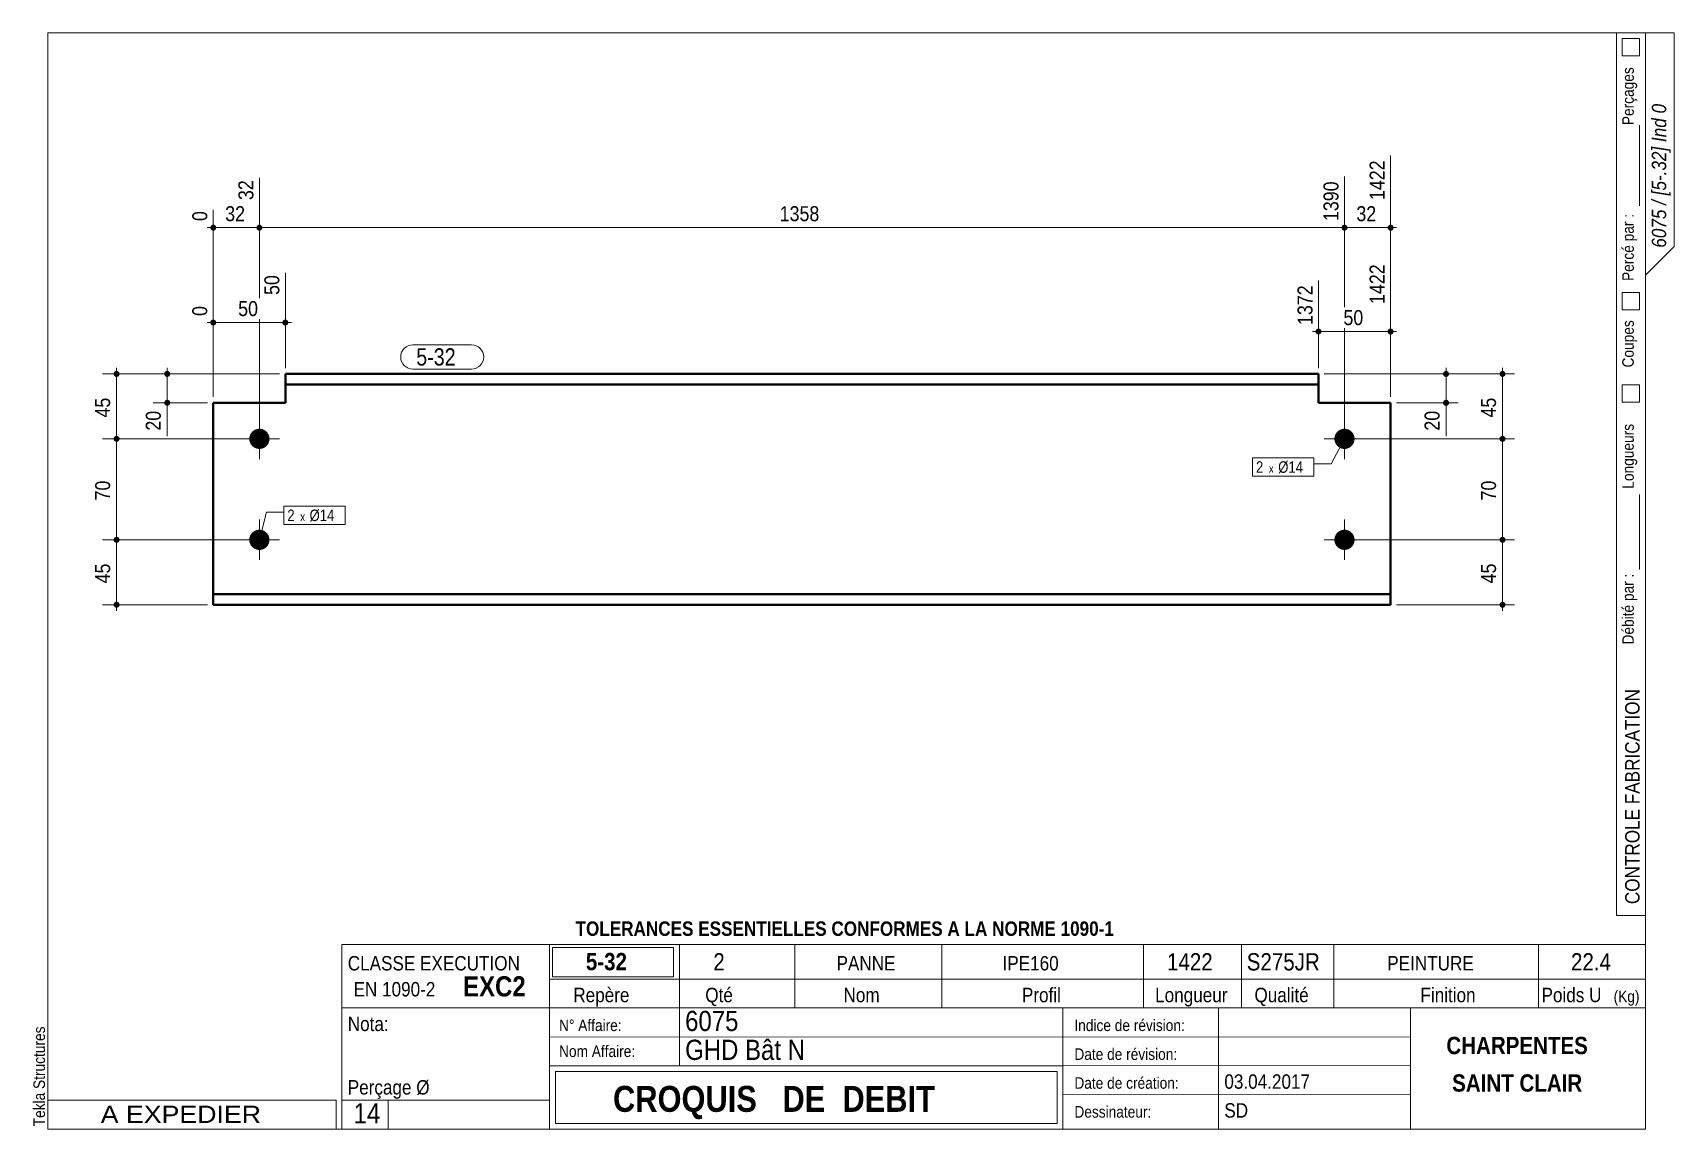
# Model space of a CAD drawing. Header units: millimetres. Extents: x 2 to 287, y 5 to 195.
import ezdxf

# ---------------------------------------------------------------- set-up
doc = ezdxf.new("R2010")
doc.units = ezdxf.units.MM
doc.linetypes.add('CACHE2', pattern=[1.190625, 0.79375, -0.396875])
for name, color, linetype, lineweight in [('Autre type objet', 1, 'Continuous', 0), ('Boulon', 7, 'Continuous', 0), ('Cache', 7, 'Continuous', 0), ('Cotation', 7, 'Continuous', 0), ('Désignation boulon', 3, 'Continuous', 0), ('Feuille dessin', 5, 'Continuous', 0), ('Piece', 2, 'Continuous', 0), ('Repère pièce', 3, 'Continuous', 0)]:
    doc.layers.add(name, color=color, linetype=linetype, lineweight=lineweight)
doc.styles.add('ARIAL', font='ARIAL.TTF')
doc.styles.add('ARIAL_BOLD', font='ARIALBD.TTF')
doc.styles.add('ARIAL_ITALIC', font='ARIALI.TTF')
doc.styles.add('ARIAL_NARROW', font='ARIAL.TTF')
doc.styles.add('COMIC_SANS_MS', font='COMIC.TTF')

# ---------------------------------------------------------------- blocks, each defined once
blk = doc.blocks.new('*A1')
at = {"layer": 'Boulon'}
for points in [[(231.58, 124.59), (231.58, 124.55), (231.58, 124.51), (231.57, 124.47), (231.57, 124.42), (231.56, 124.38), (231.55, 124.34), (231.55, 124.3), (231.54, 124.25), (231.53, 124.21), (231.52, 124.17), (231.5, 124.13), (231.49, 124.09), (231.48, 124.05), (231.46, 124.01), (231.45, 123.97), (231.43, 123.93), (231.41, 123.89), (231.39, 123.85), (231.37, 123.81), (231.35, 123.78), (231.33, 123.74), (231.31, 123.7), (231.29, 123.67), (231.26, 123.63), (231.24, 123.6), (231.21, 123.56), (231.18, 123.53), (231.16, 123.49), (231.13, 123.46), (231.1, 123.43), (231.07, 123.4), (231.04, 123.37), (231.01, 123.34), (230.97, 123.31), (230.94, 123.28), (230.91, 123.26), (230.87, 123.23), (230.84, 123.21), (230.8, 123.18), (230.77, 123.16), (230.73, 123.14), (230.69, 123.11), (230.65, 123.09), (230.62, 123.07), (230.58, 123.06), (230.54, 123.04), (230.5, 123.02), (230.46, 123), (230.42, 122.99), (230.38, 122.98), (230.34, 122.96), (230.3, 122.95), (230.26, 122.94), (230.21, 122.93), (230.17, 122.92), (230.13, 122.91), (230.09, 122.91), (230.04, 122.9), (230, 122.9), (229.96, 122.89), (229.92, 122.89), (229.87, 122.89), (229.83, 122.89), (229.79, 122.89), (229.74, 122.89), (229.7, 122.89), (229.66, 122.9), (229.62, 122.9), (229.57, 122.91), (229.53, 122.91), (229.49, 122.92), (229.45, 122.93), (229.4, 122.94), (229.36, 122.95), (229.32, 122.96), (229.28, 122.98), (229.24, 122.99), (229.2, 123), (229.16, 123.02), (229.12, 123.04), (229.08, 123.06), (229.04, 123.07), (229.01, 123.09), (228.97, 123.11), (228.93, 123.14), (228.89, 123.16), (228.86, 123.18), (228.82, 123.21), (228.79, 123.23), (228.75, 123.26), (228.72, 123.28), (228.69, 123.31), (228.65, 123.34), (228.62, 123.37), (228.59, 123.4), (228.56, 123.43), (228.53, 123.46), (228.5, 123.49), (228.48, 123.53), (228.45, 123.56), (228.42, 123.6), (228.4, 123.63), (228.37, 123.67), (228.35, 123.7), (228.33, 123.74), (228.31, 123.78), (228.29, 123.81), (228.27, 123.85), (228.25, 123.89), (228.23, 123.93), (228.21, 123.97), (228.2, 124.01), (228.18, 124.05), (228.17, 124.09), (228.16, 124.13), (228.14, 124.17), (228.13, 124.21), (228.12, 124.25), (228.11, 124.3), (228.11, 124.34), (228.1, 124.38), (228.09, 124.42), (228.09, 124.47), (228.08, 124.51), (228.08, 124.55), (228.08, 124.59), (228.08, 124.64), (228.08, 124.68), (228.08, 124.72), (228.08, 124.77), (228.09, 124.81), (228.09, 124.85), (228.1, 124.89), (228.11, 124.94), (228.11, 124.98), (228.12, 125.02), (228.13, 125.06), (228.14, 125.1), (228.16, 125.15), (228.17, 125.19), (228.18, 125.23), (228.2, 125.27), (228.21, 125.31), (228.23, 125.35), (228.25, 125.39), (228.27, 125.42), (228.29, 125.46), (228.31, 125.5), (228.33, 125.54), (228.35, 125.57), (228.37, 125.61), (228.4, 125.65), (228.42, 125.68), (228.45, 125.71), (228.48, 125.75), (228.5, 125.78), (228.53, 125.81), (228.56, 125.84), (228.59, 125.88), (228.62, 125.91), (228.65, 125.93), (228.69, 125.96), (228.72, 125.99), (228.75, 126.02), (228.79, 126.04), (228.82, 126.07), (228.86, 126.09), (228.89, 126.12), (228.93, 126.14), (228.97, 126.16), (229.01, 126.18), (229.04, 126.2), (229.08, 126.22), (229.12, 126.24), (229.16, 126.25), (229.2, 126.27), (229.24, 126.29), (229.28, 126.3), (229.32, 126.31), (229.36, 126.32), (229.4, 126.34), (229.45, 126.35), (229.49, 126.35), (229.53, 126.36), (229.57, 126.37), (229.62, 126.37), (229.66, 126.38), (229.7, 126.38), (229.74, 126.39), (229.79, 126.39), (229.83, 126.39), (229.87, 126.39), (229.92, 126.39), (229.96, 126.38), (230, 126.38), (230.04, 126.37), (230.09, 126.37), (230.13, 126.36), (230.17, 126.35), (230.21, 126.35), (230.26, 126.34), (230.3, 126.32), (230.34, 126.31), (230.38, 126.3), (230.42, 126.29), (230.46, 126.27), (230.5, 126.25), (230.54, 126.24), (230.58, 126.22), (230.62, 126.2), (230.65, 126.18), (230.69, 126.16), (230.73, 126.14), (230.77, 126.12), (230.8, 126.09), (230.84, 126.07), (230.87, 126.04), (230.91, 126.02), (230.94, 125.99), (230.97, 125.96), (231.01, 125.93), (231.04, 125.91), (231.07, 125.88), (231.1, 125.84), (231.13, 125.81), (231.16, 125.78), (231.18, 125.75), (231.21, 125.71), (231.24, 125.68), (231.26, 125.65), (231.29, 125.61), (231.31, 125.57), (231.33, 125.54), (231.35, 125.5), (231.37, 125.46), (231.39, 125.42), (231.41, 125.39), (231.43, 125.35), (231.45, 125.31), (231.46, 125.27), (231.48, 125.23), (231.49, 125.19), (231.5, 125.15), (231.52, 125.1), (231.53, 125.06), (231.54, 125.02), (231.55, 124.98), (231.55, 124.94), (231.56, 124.89), (231.57, 124.85), (231.57, 124.81), (231.58, 124.77), (231.58, 124.72), (231.58, 124.68), (231.58, 124.64)], [(231.58, 107.09), (231.58, 107.05), (231.58, 107.01), (231.57, 106.97), (231.57, 106.92), (231.56, 106.88), (231.55, 106.84), (231.55, 106.8), (231.54, 106.75), (231.53, 106.71), (231.52, 106.67), (231.5, 106.63), (231.49, 106.59), (231.48, 106.55), (231.46, 106.51), (231.45, 106.47), (231.43, 106.43), (231.41, 106.39), (231.39, 106.35), (231.37, 106.31), (231.35, 106.28), (231.33, 106.24), (231.31, 106.2), (231.29, 106.17), (231.26, 106.13), (231.24, 106.1), (231.21, 106.06), (231.18, 106.03), (231.16, 105.99), (231.13, 105.96), (231.1, 105.93), (231.07, 105.9), (231.04, 105.87), (231.01, 105.84), (230.97, 105.81), (230.94, 105.78), (230.91, 105.76), (230.87, 105.73), (230.84, 105.71), (230.8, 105.68), (230.77, 105.66), (230.73, 105.64), (230.69, 105.61), (230.65, 105.59), (230.62, 105.57), (230.58, 105.56), (230.54, 105.54), (230.5, 105.52), (230.46, 105.5), (230.42, 105.49), (230.38, 105.48), (230.34, 105.46), (230.3, 105.45), (230.26, 105.44), (230.21, 105.43), (230.17, 105.42), (230.13, 105.41), (230.09, 105.41), (230.04, 105.4), (230, 105.4), (229.96, 105.39), (229.92, 105.39), (229.87, 105.39), (229.83, 105.39), (229.79, 105.39), (229.74, 105.39), (229.7, 105.39), (229.66, 105.4), (229.62, 105.4), (229.57, 105.41), (229.53, 105.41), (229.49, 105.42), (229.45, 105.43), (229.4, 105.44), (229.36, 105.45), (229.32, 105.46), (229.28, 105.48), (229.24, 105.49), (229.2, 105.5), (229.16, 105.52), (229.12, 105.54), (229.08, 105.56), (229.04, 105.57), (229.01, 105.59), (228.97, 105.61), (228.93, 105.64), (228.89, 105.66), (228.86, 105.68), (228.82, 105.71), (228.79, 105.73), (228.75, 105.76), (228.72, 105.78), (228.69, 105.81), (228.65, 105.84), (228.62, 105.87), (228.59, 105.9), (228.56, 105.93), (228.53, 105.96), (228.5, 105.99), (228.48, 106.03), (228.45, 106.06), (228.42, 106.1), (228.4, 106.13), (228.37, 106.17), (228.35, 106.2), (228.33, 106.24), (228.31, 106.28), (228.29, 106.31), (228.27, 106.35), (228.25, 106.39), (228.23, 106.43), (228.21, 106.47), (228.2, 106.51), (228.18, 106.55), (228.17, 106.59), (228.16, 106.63), (228.14, 106.67), (228.13, 106.71), (228.12, 106.75), (228.11, 106.8), (228.11, 106.84), (228.1, 106.88), (228.09, 106.92), (228.09, 106.97), (228.08, 107.01), (228.08, 107.05), (228.08, 107.09), (228.08, 107.14), (228.08, 107.18), (228.08, 107.22), (228.08, 107.27), (228.09, 107.31), (228.09, 107.35), (228.1, 107.39), (228.11, 107.44), (228.11, 107.48), (228.12, 107.52), (228.13, 107.56), (228.14, 107.6), (228.16, 107.65), (228.17, 107.69), (228.18, 107.73), (228.2, 107.77), (228.21, 107.81), (228.23, 107.85), (228.25, 107.89), (228.27, 107.92), (228.29, 107.96), (228.31, 108), (228.33, 108.04), (228.35, 108.07), (228.37, 108.11), (228.4, 108.15), (228.42, 108.18), (228.45, 108.21), (228.48, 108.25), (228.5, 108.28), (228.53, 108.31), (228.56, 108.34), (228.59, 108.38), (228.62, 108.41), (228.65, 108.43), (228.69, 108.46), (228.72, 108.49), (228.75, 108.52), (228.79, 108.54), (228.82, 108.57), (228.86, 108.59), (228.89, 108.62), (228.93, 108.64), (228.97, 108.66), (229.01, 108.68), (229.04, 108.7), (229.08, 108.72), (229.12, 108.74), (229.16, 108.75), (229.2, 108.77), (229.24, 108.79), (229.28, 108.8), (229.32, 108.81), (229.36, 108.82), (229.4, 108.84), (229.45, 108.85), (229.49, 108.85), (229.53, 108.86), (229.57, 108.87), (229.62, 108.87), (229.66, 108.88), (229.7, 108.88), (229.74, 108.89), (229.79, 108.89), (229.83, 108.89), (229.87, 108.89), (229.92, 108.89), (229.96, 108.88), (230, 108.88), (230.04, 108.87), (230.09, 108.87), (230.13, 108.86), (230.17, 108.85), (230.21, 108.85), (230.26, 108.84), (230.3, 108.82), (230.34, 108.81), (230.38, 108.8), (230.42, 108.79), (230.46, 108.77), (230.5, 108.75), (230.54, 108.74), (230.58, 108.72), (230.62, 108.7), (230.65, 108.68), (230.69, 108.66), (230.73, 108.64), (230.77, 108.62), (230.8, 108.59), (230.84, 108.57), (230.87, 108.54), (230.91, 108.52), (230.94, 108.49), (230.97, 108.46), (231.01, 108.43), (231.04, 108.41), (231.07, 108.38), (231.1, 108.34), (231.13, 108.31), (231.16, 108.28), (231.18, 108.25), (231.21, 108.21), (231.24, 108.18), (231.26, 108.15), (231.29, 108.11), (231.31, 108.07), (231.33, 108.04), (231.35, 108), (231.37, 107.96), (231.39, 107.92), (231.41, 107.89), (231.43, 107.85), (231.45, 107.81), (231.46, 107.77), (231.48, 107.73), (231.49, 107.69), (231.5, 107.65), (231.52, 107.6), (231.53, 107.56), (231.54, 107.52), (231.55, 107.48), (231.55, 107.44), (231.56, 107.39), (231.57, 107.35), (231.57, 107.31), (231.58, 107.27), (231.58, 107.22), (231.58, 107.18), (231.58, 107.14)]]:
    blk.add_hatch(color=256, dxfattribs=at).paths.add_polyline_path(points, flags=17)
at = {"layer": 'Boulon', "linetype": 'Continuous', "lineweight": 0}
for p, q in [((229.83, 121.14), (229.83, 128.14)), ((226.33, 124.64), (233.33, 124.64)), ((229.83, 103.64), (229.83, 110.64)), ((226.33, 107.14), (233.33, 107.14))]:
    blk.add_line(p, q, dxfattribs=at)
blk = doc.blocks.new('*A2')
at = {"layer": 'Boulon'}
for points in [[(43.43, 124.59), (43.43, 124.55), (43.43, 124.51), (43.42, 124.47), (43.42, 124.42), (43.41, 124.38), (43.4, 124.34), (43.4, 124.3), (43.39, 124.25), (43.38, 124.21), (43.37, 124.17), (43.35, 124.13), (43.34, 124.09), (43.33, 124.05), (43.31, 124.01), (43.3, 123.97), (43.28, 123.93), (43.26, 123.89), (43.24, 123.85), (43.22, 123.81), (43.2, 123.78), (43.18, 123.74), (43.16, 123.7), (43.14, 123.67), (43.11, 123.63), (43.09, 123.6), (43.06, 123.56), (43.03, 123.53), (43.01, 123.49), (42.98, 123.46), (42.95, 123.43), (42.92, 123.4), (42.89, 123.37), (42.86, 123.34), (42.82, 123.31), (42.79, 123.28), (42.76, 123.26), (42.72, 123.23), (42.69, 123.21), (42.65, 123.18), (42.62, 123.16), (42.58, 123.14), (42.54, 123.11), (42.5, 123.09), (42.47, 123.07), (42.43, 123.06), (42.39, 123.04), (42.35, 123.02), (42.31, 123), (42.27, 122.99), (42.23, 122.98), (42.19, 122.96), (42.15, 122.95), (42.11, 122.94), (42.06, 122.93), (42.02, 122.92), (41.98, 122.91), (41.94, 122.91), (41.89, 122.9), (41.85, 122.9), (41.81, 122.89), (41.77, 122.89), (41.72, 122.89), (41.68, 122.89), (41.64, 122.89), (41.59, 122.89), (41.55, 122.89), (41.51, 122.9), (41.47, 122.9), (41.42, 122.91), (41.38, 122.91), (41.34, 122.92), (41.3, 122.93), (41.25, 122.94), (41.21, 122.95), (41.17, 122.96), (41.13, 122.98), (41.09, 122.99), (41.05, 123), (41.01, 123.02), (40.97, 123.04), (40.93, 123.06), (40.89, 123.07), (40.86, 123.09), (40.82, 123.11), (40.78, 123.14), (40.74, 123.16), (40.71, 123.18), (40.67, 123.21), (40.64, 123.23), (40.6, 123.26), (40.57, 123.28), (40.54, 123.31), (40.5, 123.34), (40.47, 123.37), (40.44, 123.4), (40.41, 123.43), (40.38, 123.46), (40.35, 123.49), (40.33, 123.53), (40.3, 123.56), (40.27, 123.6), (40.25, 123.63), (40.22, 123.67), (40.2, 123.7), (40.18, 123.74), (40.16, 123.78), (40.14, 123.81), (40.12, 123.85), (40.1, 123.89), (40.08, 123.93), (40.06, 123.97), (40.05, 124.01), (40.03, 124.05), (40.02, 124.09), (40.01, 124.13), (39.99, 124.17), (39.98, 124.21), (39.97, 124.25), (39.96, 124.3), (39.96, 124.34), (39.95, 124.38), (39.94, 124.42), (39.94, 124.47), (39.93, 124.51), (39.93, 124.55), (39.93, 124.59), (39.93, 124.64), (39.93, 124.68), (39.93, 124.72), (39.93, 124.77), (39.94, 124.81), (39.94, 124.85), (39.95, 124.89), (39.96, 124.94), (39.96, 124.98), (39.97, 125.02), (39.98, 125.06), (39.99, 125.1), (40.01, 125.15), (40.02, 125.19), (40.03, 125.23), (40.05, 125.27), (40.06, 125.31), (40.08, 125.35), (40.1, 125.39), (40.12, 125.42), (40.14, 125.46), (40.16, 125.5), (40.18, 125.54), (40.2, 125.57), (40.22, 125.61), (40.25, 125.65), (40.27, 125.68), (40.3, 125.71), (40.33, 125.75), (40.35, 125.78), (40.38, 125.81), (40.41, 125.84), (40.44, 125.88), (40.47, 125.91), (40.5, 125.93), (40.54, 125.96), (40.57, 125.99), (40.6, 126.02), (40.64, 126.04), (40.67, 126.07), (40.71, 126.09), (40.74, 126.12), (40.78, 126.14), (40.82, 126.16), (40.86, 126.18), (40.89, 126.2), (40.93, 126.22), (40.97, 126.24), (41.01, 126.25), (41.05, 126.27), (41.09, 126.29), (41.13, 126.3), (41.17, 126.31), (41.21, 126.32), (41.25, 126.34), (41.3, 126.35), (41.34, 126.35), (41.38, 126.36), (41.42, 126.37), (41.47, 126.37), (41.51, 126.38), (41.55, 126.38), (41.59, 126.39), (41.64, 126.39), (41.68, 126.39), (41.72, 126.39), (41.77, 126.39), (41.81, 126.38), (41.85, 126.38), (41.89, 126.37), (41.94, 126.37), (41.98, 126.36), (42.02, 126.35), (42.06, 126.35), (42.11, 126.34), (42.15, 126.32), (42.19, 126.31), (42.23, 126.3), (42.27, 126.29), (42.31, 126.27), (42.35, 126.25), (42.39, 126.24), (42.43, 126.22), (42.47, 126.2), (42.5, 126.18), (42.54, 126.16), (42.58, 126.14), (42.62, 126.12), (42.65, 126.09), (42.69, 126.07), (42.72, 126.04), (42.76, 126.02), (42.79, 125.99), (42.82, 125.96), (42.86, 125.93), (42.89, 125.91), (42.92, 125.88), (42.95, 125.84), (42.98, 125.81), (43.01, 125.78), (43.03, 125.75), (43.06, 125.71), (43.09, 125.68), (43.11, 125.65), (43.14, 125.61), (43.16, 125.57), (43.18, 125.54), (43.2, 125.5), (43.22, 125.46), (43.24, 125.42), (43.26, 125.39), (43.28, 125.35), (43.3, 125.31), (43.31, 125.27), (43.33, 125.23), (43.34, 125.19), (43.35, 125.15), (43.37, 125.1), (43.38, 125.06), (43.39, 125.02), (43.4, 124.98), (43.4, 124.94), (43.41, 124.89), (43.42, 124.85), (43.42, 124.81), (43.43, 124.77), (43.43, 124.72), (43.43, 124.68), (43.43, 124.64)], [(43.43, 107.09), (43.43, 107.05), (43.43, 107.01), (43.42, 106.97), (43.42, 106.92), (43.41, 106.88), (43.4, 106.84), (43.4, 106.8), (43.39, 106.75), (43.38, 106.71), (43.37, 106.67), (43.35, 106.63), (43.34, 106.59), (43.33, 106.55), (43.31, 106.51), (43.3, 106.47), (43.28, 106.43), (43.26, 106.39), (43.24, 106.35), (43.22, 106.31), (43.2, 106.28), (43.18, 106.24), (43.16, 106.2), (43.14, 106.17), (43.11, 106.13), (43.09, 106.1), (43.06, 106.06), (43.03, 106.03), (43.01, 105.99), (42.98, 105.96), (42.95, 105.93), (42.92, 105.9), (42.89, 105.87), (42.86, 105.84), (42.82, 105.81), (42.79, 105.78), (42.76, 105.76), (42.72, 105.73), (42.69, 105.71), (42.65, 105.68), (42.62, 105.66), (42.58, 105.64), (42.54, 105.61), (42.5, 105.59), (42.47, 105.57), (42.43, 105.56), (42.39, 105.54), (42.35, 105.52), (42.31, 105.5), (42.27, 105.49), (42.23, 105.48), (42.19, 105.46), (42.15, 105.45), (42.11, 105.44), (42.06, 105.43), (42.02, 105.42), (41.98, 105.41), (41.94, 105.41), (41.89, 105.4), (41.85, 105.4), (41.81, 105.39), (41.77, 105.39), (41.72, 105.39), (41.68, 105.39), (41.64, 105.39), (41.59, 105.39), (41.55, 105.39), (41.51, 105.4), (41.47, 105.4), (41.42, 105.41), (41.38, 105.41), (41.34, 105.42), (41.3, 105.43), (41.25, 105.44), (41.21, 105.45), (41.17, 105.46), (41.13, 105.48), (41.09, 105.49), (41.05, 105.5), (41.01, 105.52), (40.97, 105.54), (40.93, 105.56), (40.89, 105.57), (40.86, 105.59), (40.82, 105.61), (40.78, 105.64), (40.74, 105.66), (40.71, 105.68), (40.67, 105.71), (40.64, 105.73), (40.6, 105.76), (40.57, 105.78), (40.54, 105.81), (40.5, 105.84), (40.47, 105.87), (40.44, 105.9), (40.41, 105.93), (40.38, 105.96), (40.35, 105.99), (40.33, 106.03), (40.3, 106.06), (40.27, 106.1), (40.25, 106.13), (40.22, 106.17), (40.2, 106.2), (40.18, 106.24), (40.16, 106.28), (40.14, 106.31), (40.12, 106.35), (40.1, 106.39), (40.08, 106.43), (40.06, 106.47), (40.05, 106.51), (40.03, 106.55), (40.02, 106.59), (40.01, 106.63), (39.99, 106.67), (39.98, 106.71), (39.97, 106.75), (39.96, 106.8), (39.96, 106.84), (39.95, 106.88), (39.94, 106.92), (39.94, 106.97), (39.93, 107.01), (39.93, 107.05), (39.93, 107.09), (39.93, 107.14), (39.93, 107.18), (39.93, 107.22), (39.93, 107.27), (39.94, 107.31), (39.94, 107.35), (39.95, 107.39), (39.96, 107.44), (39.96, 107.48), (39.97, 107.52), (39.98, 107.56), (39.99, 107.6), (40.01, 107.65), (40.02, 107.69), (40.03, 107.73), (40.05, 107.77), (40.06, 107.81), (40.08, 107.85), (40.1, 107.89), (40.12, 107.92), (40.14, 107.96), (40.16, 108), (40.18, 108.04), (40.2, 108.07), (40.22, 108.11), (40.25, 108.15), (40.27, 108.18), (40.3, 108.21), (40.33, 108.25), (40.35, 108.28), (40.38, 108.31), (40.41, 108.34), (40.44, 108.38), (40.47, 108.41), (40.5, 108.43), (40.54, 108.46), (40.57, 108.49), (40.6, 108.52), (40.64, 108.54), (40.67, 108.57), (40.71, 108.59), (40.74, 108.62), (40.78, 108.64), (40.82, 108.66), (40.86, 108.68), (40.89, 108.7), (40.93, 108.72), (40.97, 108.74), (41.01, 108.75), (41.05, 108.77), (41.09, 108.79), (41.13, 108.8), (41.17, 108.81), (41.21, 108.82), (41.25, 108.84), (41.3, 108.85), (41.34, 108.85), (41.38, 108.86), (41.42, 108.87), (41.47, 108.87), (41.51, 108.88), (41.55, 108.88), (41.59, 108.89), (41.64, 108.89), (41.68, 108.89), (41.72, 108.89), (41.77, 108.89), (41.81, 108.88), (41.85, 108.88), (41.89, 108.87), (41.94, 108.87), (41.98, 108.86), (42.02, 108.85), (42.06, 108.85), (42.11, 108.84), (42.15, 108.82), (42.19, 108.81), (42.23, 108.8), (42.27, 108.79), (42.31, 108.77), (42.35, 108.75), (42.39, 108.74), (42.43, 108.72), (42.47, 108.7), (42.5, 108.68), (42.54, 108.66), (42.58, 108.64), (42.62, 108.62), (42.65, 108.59), (42.69, 108.57), (42.72, 108.54), (42.76, 108.52), (42.79, 108.49), (42.82, 108.46), (42.86, 108.43), (42.89, 108.41), (42.92, 108.38), (42.95, 108.34), (42.98, 108.31), (43.01, 108.28), (43.03, 108.25), (43.06, 108.21), (43.09, 108.18), (43.11, 108.15), (43.14, 108.11), (43.16, 108.07), (43.18, 108.04), (43.2, 108), (43.22, 107.96), (43.24, 107.92), (43.26, 107.89), (43.28, 107.85), (43.3, 107.81), (43.31, 107.77), (43.33, 107.73), (43.34, 107.69), (43.35, 107.65), (43.37, 107.6), (43.38, 107.56), (43.39, 107.52), (43.4, 107.48), (43.4, 107.44), (43.41, 107.39), (43.42, 107.35), (43.42, 107.31), (43.43, 107.27), (43.43, 107.22), (43.43, 107.18), (43.43, 107.14)]]:
    blk.add_hatch(color=256, dxfattribs=at).paths.add_polyline_path(points, flags=17)
at = {"layer": 'Boulon', "linetype": 'Continuous', "lineweight": 0}
for p, q in [((41.68, 121.14), (41.68, 128.14)), ((45.18, 124.64), (38.18, 124.64)), ((41.68, 103.64), (41.68, 110.64)), ((45.18, 107.14), (38.18, 107.14))]:
    blk.add_line(p, q, dxfattribs=at)
blk = doc.blocks.new('*A3')
at = {"layer": 'Cache', "color": 7, "linetype": 'CACHE2', "lineweight": 20}
blk.add_line((237.830001, 97.737617), (237.830001, 95.887617), dxfattribs=at)
at = {"layer": 'Piece', "color": 2, "linetype": 'Continuous', "lineweight": 40}
for p, q in [((106.18, 135.887617), (46.18, 135.887617)), ((46.18, 135.887617), (46.18, 130.887617)), ((106.18, 134.037617), (46.18, 134.037617)), ((225.330001, 135.887617), (106.28, 135.887617)), ((225.330001, 134.037617), (106.28, 134.037617)), ((225.330001, 135.887617), (225.330001, 130.887617)), ((46.18, 130.887617), (33.68, 130.887617)), ((33.68, 97.737617), (33.68, 130.887617)), ((237.830001, 130.887617), (225.330001, 130.887617)), ((237.830001, 97.737617), (237.830001, 130.887617)), ((33.68, 95.887617), (33.68, 97.737617)), ((106.18, 97.737617), (33.68, 97.737617)), ((237.830001, 97.737617), (106.28, 97.737617)), ((237.830001, 95.887617), (237.830001, 97.737617)), ((106.18, 95.887617), (33.68, 95.887617)), ((237.830001, 95.887617), (106.28, 95.887617))]:
    blk.add_line(p, q, dxfattribs=at)
blk = doc.blocks.new('*A4')
at = {"layer": 'Feuille dessin', "linetype": 'Continuous', "lineweight": 0}
for p, q in [((282, 195), (5, 195)), ((5, 195), (5, 5)), ((282, 5), (282, 195)), ((5, 5), (282, 5))]:
    blk.add_line(p, q, dxfattribs=at)
at = {"layer": 'Feuille dessin', "style": 'ARIAL', "width": 0.85}
blk.add_text('Tekla Structures', height=2, rotation=90, dxfattribs=at).set_placement((4.5, 5.5))
blk = doc.blocks.new('*A5')
at = {"layer": 'Autre type objet', "linetype": 'Continuous', "lineweight": 0}
for p, q in [((277, 42), (277, 195)), ((277, 195), (287, 195)), ((278, 194), (278, 191)), ((281, 194), (278, 194)), ((281, 191), (281, 194)), ((282, 42), (282, 195)), ((287, 195), (287, 158)), ((278, 191), (281, 191)), ((281, 165), (281, 179)), ((287, 158), (282, 153)), ((278, 150), (278, 147)), ((281, 150), (278, 150)), ((281, 147), (281, 150)), ((278, 147), (281, 147)), ((278, 134), (278, 131)), ((281, 134), (278, 134)), ((281, 131), (281, 134)), ((278, 131), (281, 131)), ((281, 102), (281, 115)), ((277, 42), (282, 42))]:
    blk.add_line(p, q, dxfattribs=at)
at = {"layer": 'Autre type objet', "width": 0.85}
for s, height, style, p in [('Perçages', 2, 'ARIAL', (280, 179)), ('6075 / [5-.32] Ind 0', 2.5, 'ARIAL_ITALIC', (285.619109, 157.760245)), ('Percé par :', 2, 'ARIAL', (280, 152)), ('Coupes', 2, 'ARIAL', (280, 137)), ('Longueurs', 2, 'ARIAL', (280, 116)), ('Débité par :', 2, 'ARIAL', (280, 89)), ('CONTROLE FABRICATION', 2.5, 'ARIAL', (281, 44))]:
    blk.add_text(s, height=height, rotation=90, dxfattribs=dict(at, style=style)).set_placement(p)
blk = doc.blocks.new('*A6')
at = {"layer": 'Autre type objet', "linetype": 'Continuous', "lineweight": 0}
for p, q in [((56, 37), (92, 37)), ((56, 37), (56, 10)), ((92, 37), (92, 10)), ((56, 26), (92, 26)), ((56, 10), (92, 10)), ((56, 5), (56, 10)), ((64, 5), (64, 10)), ((56, 5), (64, 5))]:
    blk.add_line(p, q, dxfattribs=at)
at = {"layer": 'Autre type objet', "width": 0.85}
for s, height, style, p in [('CLASSE EXECUTION', 2.5, 'ARIAL', (57, 32.5)), ('EXC2', 3.5, 'ARIAL_BOLD', (77, 28)), ('EN 1090-2', 2.5, 'ARIAL', (58, 28)), ('Nota:', 2.5, 'ARIAL', (57, 22)), ('Perçage Ø', 2.5, 'ARIAL', (57, 11)), ('14', 3.5, 'ARIAL_NARROW', (58.014234, 6))]:
    blk.add_text(s, height=height, dxfattribs=dict(at, style=style)).set_placement(p)
blk = doc.blocks.new('*A7')
at = {"layer": 'Autre type objet', "linetype": 'Continuous', "lineweight": 0}
for p, q in [((92, 37), (282, 37)), ((92, 37), (92, 31)), ((114.5, 31), (114.5, 37)), ((134.5, 31), (134.5, 37)), ((160, 31), (160, 37)), ((195, 31), (195, 37)), ((212, 31), (212, 37)), ((228, 31), (228, 37)), ((263.5, 31), (263.5, 37)), ((282, 31), (282, 37)), ((92.51953, 36.5), (113.5, 36.5)), ((92.51953, 31.394341), (92.51953, 36.5)), ((113.5, 36.5), (113.5, 31.394341)), ((113.5, 31.394341), (92.51953, 31.394341)), ((92, 31), (282, 31)), ((92, 31), (92, 5)), ((114.5, 16), (114.5, 31)), ((134.5, 26), (134.5, 31)), ((160, 26), (160, 31)), ((195, 26), (195, 31)), ((212, 26), (212, 31)), ((228, 26), (228, 31)), ((263.5, 26), (263.5, 31)), ((282, 5), (282, 31)), ((92, 26), (282, 26)), ((181, 26), (181, 5)), ((208, 26), (208, 5)), ((241.262466, 5), (241.262466, 26)), ((92, 21), (241.327069, 20.935451)), ((92, 16), (181, 16)), ((93, 15), (180, 15)), ((93, 6), (93, 15)), ((180, 15), (180, 6)), ((181, 16), (241.297815, 16.021151)), ((181, 11), (241.217807, 10.969512)), ((180, 6), (93, 6)), ((92, 5), (282, 5))]:
    blk.add_line(p, q, dxfattribs=at)
at = {"layer": 'Autre type objet', "width": 0.85}
for s, height, style, p in [('TOLERANCES ESSENTIELLES CONFORMES A LA NORME 1090-1', 2.5, 'ARIAL_BOLD', (96.5, 38.5)), ('5-32', 3, 'ARIAL_BOLD', (98.285724, 32.540141)), ('2', 3, 'ARIAL', (120.389893, 32.5)), ('PANNE', 2.5, 'ARIAL', (141.75415, 32.5)), ('IPE160', 2.5, 'ARIAL', (170.538574, 32.5)), ('1422', 3, 'ARIAL', (199.053223, 32.5)), ('S275JR', 3, 'ARIAL', (212.880127, 32.5)), ('PEINTURE', 2.5, 'ARIAL', (237.24646, 32.5)), ('22.4', 3, 'ARIAL', (269.109863, 32.5)), ('Repère', 2.5, 'ARIAL', (96.112978, 27)), ('Qté', 2.5, 'ARIAL', (119, 27)), ('Nom', 2.5, 'ARIAL', (142.961426, 27)), ('Profil', 2.5, 'ARIAL', (173.903564, 27)), ('Longueur', 2.5, 'ARIAL', (197, 27)), ('Qualité', 2.5, 'ARIAL', (214.218018, 27)), ('Finition', 2.5, 'ARIAL', (243, 27)), ('Poids U', 2.5, 'ARIAL', (264, 27)), ('(Kg)', 2, 'ARIAL', (276.5, 27)), ('N° Affaire:', 2, 'ARIAL', (93.640566, 22)), ('6075', 3.5, 'ARIAL', (115.5, 22)), ('Indice de révision:', 2, 'ARIAL', (183, 22)), ('GHD Bât N', 3.5, 'ARIAL', (115.5, 17)), ('CHARPENTES', 3, 'ARIAL_BOLD', (247.5, 18)), ('Nom Affaire:', 2, 'ARIAL', (93.640566, 17.5)), ('Date de révision:', 2, 'ARIAL', (183, 17)), ('03.04.2017', 2.5, 'ARIAL', (209, 12)), ('SAINT CLAIR', 3, 'ARIAL_BOLD', (248.5, 11.5)), ('CROQUIS   DE  DEBIT', 4.5, 'ARIAL_BOLD', (103, 8)), ('Date de création:', 2, 'ARIAL', (183, 12)), ('Dessinateur:', 2, 'ARIAL', (183, 7)), ('SD', 2.5, 'ARIAL', (209, 7))]:
    blk.add_text(s, height=height, dxfattribs=dict(at, style=style)).set_placement(p)
blk = doc.blocks.new('*A8')
at = {"layer": 'Autre type objet', "linetype": 'Continuous', "lineweight": 0}
for p, q in [((5, 10), (55, 10)), ((5, 10), (5, 5)), ((55, 10), (55, 5)), ((5, 5), (55, 5))]:
    blk.add_line(p, q, dxfattribs=at)
at = {"layer": 'Autre type objet', "style": 'ARIAL', "width": 1.105}
blk.add_text('A EXPEDIER', height=3, dxfattribs=at).set_placement((14.169647, 6.073465))
blk = doc.blocks.new('*A9')
at = {"layer": 'Cotation'}
for points in [[(33.65, 144.27), (33.63, 144.27), (33.6, 144.27), (33.58, 144.28), (33.55, 144.28), (33.53, 144.29), (33.5, 144.3), (33.48, 144.31), (33.46, 144.32), (33.43, 144.33), (33.41, 144.34), (33.39, 144.36), (33.37, 144.37), (33.35, 144.39), (33.33, 144.4), (33.31, 144.42), (33.29, 144.44), (33.28, 144.46), (33.26, 144.48), (33.25, 144.5), (33.23, 144.52), (33.22, 144.54), (33.21, 144.57), (33.2, 144.59), (33.19, 144.61), (33.18, 144.64), (33.18, 144.66), (33.17, 144.69), (33.17, 144.71), (33.16, 144.74), (33.16, 144.76), (33.16, 144.79), (33.16, 144.81), (33.16, 144.84), (33.17, 144.86), (33.17, 144.89), (33.18, 144.91), (33.18, 144.94), (33.19, 144.96), (33.2, 144.99), (33.21, 145.01), (33.22, 145.03), (33.23, 145.05), (33.25, 145.08), (33.26, 145.1), (33.28, 145.12), (33.29, 145.14), (33.31, 145.16), (33.33, 145.17), (33.35, 145.19), (33.37, 145.21), (33.39, 145.22), (33.41, 145.23), (33.43, 145.25), (33.46, 145.26), (33.48, 145.27), (33.5, 145.28), (33.53, 145.29), (33.55, 145.29), (33.58, 145.3), (33.6, 145.3), (33.63, 145.31), (33.65, 145.31), (33.68, 145.31), (33.71, 145.31), (33.73, 145.31), (33.76, 145.3), (33.78, 145.3), (33.81, 145.29), (33.83, 145.29), (33.86, 145.28), (33.88, 145.27), (33.9, 145.26), (33.93, 145.25), (33.95, 145.23), (33.97, 145.22), (33.99, 145.21), (34.01, 145.19), (34.03, 145.17), (34.05, 145.16), (34.07, 145.14), (34.08, 145.12), (34.1, 145.1), (34.11, 145.08), (34.13, 145.05), (34.14, 145.03), (34.15, 145.01), (34.16, 144.99), (34.17, 144.96), (34.18, 144.94), (34.18, 144.91), (34.19, 144.89), (34.19, 144.86), (34.2, 144.84), (34.2, 144.81), (34.2, 144.79), (34.2, 144.76), (34.2, 144.74), (34.19, 144.71), (34.19, 144.69), (34.18, 144.66), (34.18, 144.64), (34.17, 144.61), (34.16, 144.59), (34.15, 144.57), (34.14, 144.54), (34.13, 144.52), (34.11, 144.5), (34.1, 144.48), (34.08, 144.46), (34.07, 144.44), (34.05, 144.42), (34.03, 144.4), (34.01, 144.39), (33.99, 144.37), (33.97, 144.36), (33.95, 144.34), (33.93, 144.33), (33.9, 144.32), (33.88, 144.31), (33.86, 144.3), (33.83, 144.29), (33.81, 144.28), (33.78, 144.28), (33.76, 144.27), (33.73, 144.27), (33.71, 144.27), (33.68, 144.27)], [(46.15, 144.27), (46.13, 144.27), (46.1, 144.27), (46.08, 144.28), (46.05, 144.28), (46.03, 144.29), (46, 144.3), (45.98, 144.31), (45.96, 144.32), (45.93, 144.33), (45.91, 144.34), (45.89, 144.36), (45.87, 144.37), (45.85, 144.39), (45.83, 144.4), (45.81, 144.42), (45.79, 144.44), (45.78, 144.46), (45.76, 144.48), (45.75, 144.5), (45.73, 144.52), (45.72, 144.54), (45.71, 144.57), (45.7, 144.59), (45.69, 144.61), (45.68, 144.64), (45.68, 144.66), (45.67, 144.69), (45.67, 144.71), (45.66, 144.74), (45.66, 144.76), (45.66, 144.79), (45.66, 144.81), (45.66, 144.84), (45.67, 144.86), (45.67, 144.89), (45.68, 144.91), (45.68, 144.94), (45.69, 144.96), (45.7, 144.99), (45.71, 145.01), (45.72, 145.03), (45.73, 145.05), (45.75, 145.08), (45.76, 145.1), (45.78, 145.12), (45.79, 145.14), (45.81, 145.16), (45.83, 145.17), (45.85, 145.19), (45.87, 145.21), (45.89, 145.22), (45.91, 145.23), (45.93, 145.25), (45.96, 145.26), (45.98, 145.27), (46, 145.28), (46.03, 145.29), (46.05, 145.29), (46.08, 145.3), (46.1, 145.3), (46.13, 145.31), (46.15, 145.31), (46.18, 145.31), (46.21, 145.31), (46.23, 145.31), (46.26, 145.3), (46.28, 145.3), (46.31, 145.29), (46.33, 145.29), (46.36, 145.28), (46.38, 145.27), (46.4, 145.26), (46.43, 145.25), (46.45, 145.23), (46.47, 145.22), (46.49, 145.21), (46.51, 145.19), (46.53, 145.17), (46.55, 145.16), (46.57, 145.14), (46.58, 145.12), (46.6, 145.1), (46.61, 145.08), (46.63, 145.05), (46.64, 145.03), (46.65, 145.01), (46.66, 144.99), (46.67, 144.96), (46.68, 144.94), (46.68, 144.91), (46.69, 144.89), (46.69, 144.86), (46.7, 144.84), (46.7, 144.81), (46.7, 144.79), (46.7, 144.76), (46.7, 144.74), (46.69, 144.71), (46.69, 144.69), (46.68, 144.66), (46.68, 144.64), (46.67, 144.61), (46.66, 144.59), (46.65, 144.57), (46.64, 144.54), (46.63, 144.52), (46.61, 144.5), (46.6, 144.48), (46.58, 144.46), (46.57, 144.44), (46.55, 144.42), (46.53, 144.4), (46.51, 144.39), (46.49, 144.37), (46.47, 144.36), (46.45, 144.34), (46.43, 144.33), (46.4, 144.32), (46.38, 144.31), (46.36, 144.3), (46.33, 144.29), (46.31, 144.28), (46.28, 144.28), (46.26, 144.27), (46.23, 144.27), (46.21, 144.27), (46.18, 144.27)]]:
    blk.add_hatch(color=256, dxfattribs=at).paths.add_polyline_path(points, flags=17)
at = {"layer": 'Cotation', "linetype": 'Continuous', "lineweight": 0}
for p, q in [((46.18, 136.89), (46.18, 153.42)), ((33.68, 131.89), (33.68, 147.86)), ((33.68, 145.83), (33.68, 143.75)), ((46.18, 145.83), (46.18, 143.75)), ((34.72, 144.79), (32.64, 144.79)), ((33.68, 144.79), (32.64, 144.79)), ((33.68, 144.79), (46.18, 144.79)), ((47.22, 144.79), (45.14, 144.79)), ((46.18, 144.79), (47.22, 144.79))]:
    blk.add_line(p, q, dxfattribs=at)
at = {"layer": 'Cotation'}
for p in [(33.68, 144.79), (46.18, 144.79)]:
    blk.add_point(p, dxfattribs=at)
at = {"layer": 'Cotation', "style": 'ARIAL', "width": 0.85}
for s, p in [('50', (45.14, 149.57)), ('0', (32.64, 145.93))]:
    blk.add_text(s, height=2.6, rotation=90.0002, dxfattribs=at).set_placement(p)
blk.add_text('50', height=2.6, dxfattribs=at).set_placement((38, 145.91))
blk = doc.blocks.new('*A10')
at = {"layer": 'Cotation'}
for points in [[(225.3, 142.71), (225.28, 142.71), (225.25, 142.72), (225.23, 142.72), (225.2, 142.73), (225.18, 142.73), (225.15, 142.74), (225.13, 142.75), (225.11, 142.76), (225.08, 142.77), (225.06, 142.79), (225.04, 142.8), (225.02, 142.81), (225, 142.83), (224.98, 142.85), (224.96, 142.86), (224.94, 142.88), (224.93, 142.9), (224.91, 142.92), (224.9, 142.94), (224.88, 142.96), (224.87, 142.99), (224.86, 143.01), (224.85, 143.03), (224.84, 143.06), (224.83, 143.08), (224.83, 143.11), (224.82, 143.13), (224.82, 143.16), (224.81, 143.18), (224.81, 143.21), (224.81, 143.23), (224.81, 143.26), (224.81, 143.28), (224.82, 143.31), (224.82, 143.33), (224.83, 143.36), (224.83, 143.38), (224.84, 143.41), (224.85, 143.43), (224.86, 143.45), (224.87, 143.48), (224.88, 143.5), (224.9, 143.52), (224.91, 143.54), (224.93, 143.56), (224.94, 143.58), (224.96, 143.6), (224.98, 143.62), (225, 143.63), (225.02, 143.65), (225.04, 143.66), (225.06, 143.68), (225.08, 143.69), (225.11, 143.7), (225.13, 143.71), (225.15, 143.72), (225.18, 143.73), (225.2, 143.74), (225.23, 143.74), (225.25, 143.75), (225.28, 143.75), (225.3, 143.75), (225.33, 143.75), (225.36, 143.75), (225.38, 143.75), (225.41, 143.75), (225.43, 143.74), (225.46, 143.74), (225.48, 143.73), (225.51, 143.72), (225.53, 143.71), (225.55, 143.7), (225.58, 143.69), (225.6, 143.68), (225.62, 143.66), (225.64, 143.65), (225.66, 143.63), (225.68, 143.62), (225.7, 143.6), (225.72, 143.58), (225.73, 143.56), (225.75, 143.54), (225.76, 143.52), (225.78, 143.5), (225.79, 143.48), (225.8, 143.45), (225.81, 143.43), (225.82, 143.41), (225.83, 143.38), (225.83, 143.36), (225.84, 143.33), (225.84, 143.31), (225.85, 143.28), (225.85, 143.26), (225.85, 143.23), (225.85, 143.21), (225.85, 143.18), (225.84, 143.16), (225.84, 143.13), (225.83, 143.11), (225.83, 143.08), (225.82, 143.06), (225.81, 143.03), (225.8, 143.01), (225.79, 142.99), (225.78, 142.96), (225.76, 142.94), (225.75, 142.92), (225.73, 142.9), (225.72, 142.88), (225.7, 142.86), (225.68, 142.85), (225.66, 142.83), (225.64, 142.81), (225.62, 142.8), (225.6, 142.79), (225.58, 142.77), (225.55, 142.76), (225.53, 142.75), (225.51, 142.74), (225.48, 142.73), (225.46, 142.73), (225.43, 142.72), (225.41, 142.72), (225.38, 142.71), (225.36, 142.71), (225.33, 142.71)], [(237.8, 142.71), (237.78, 142.71), (237.75, 142.72), (237.73, 142.72), (237.7, 142.73), (237.68, 142.73), (237.65, 142.74), (237.63, 142.75), (237.61, 142.76), (237.58, 142.77), (237.56, 142.79), (237.54, 142.8), (237.52, 142.81), (237.5, 142.83), (237.48, 142.85), (237.46, 142.86), (237.44, 142.88), (237.43, 142.9), (237.41, 142.92), (237.4, 142.94), (237.38, 142.96), (237.37, 142.99), (237.36, 143.01), (237.35, 143.03), (237.34, 143.06), (237.33, 143.08), (237.33, 143.11), (237.32, 143.13), (237.32, 143.16), (237.31, 143.18), (237.31, 143.21), (237.31, 143.23), (237.31, 143.26), (237.31, 143.28), (237.32, 143.31), (237.32, 143.33), (237.33, 143.36), (237.33, 143.38), (237.34, 143.41), (237.35, 143.43), (237.36, 143.45), (237.37, 143.48), (237.38, 143.5), (237.4, 143.52), (237.41, 143.54), (237.43, 143.56), (237.44, 143.58), (237.46, 143.6), (237.48, 143.62), (237.5, 143.63), (237.52, 143.65), (237.54, 143.66), (237.56, 143.68), (237.58, 143.69), (237.61, 143.7), (237.63, 143.71), (237.65, 143.72), (237.68, 143.73), (237.7, 143.74), (237.73, 143.74), (237.75, 143.75), (237.78, 143.75), (237.8, 143.75), (237.83, 143.75), (237.86, 143.75), (237.88, 143.75), (237.91, 143.75), (237.93, 143.74), (237.96, 143.74), (237.98, 143.73), (238.01, 143.72), (238.03, 143.71), (238.05, 143.7), (238.08, 143.69), (238.1, 143.68), (238.12, 143.66), (238.14, 143.65), (238.16, 143.63), (238.18, 143.62), (238.2, 143.6), (238.22, 143.58), (238.23, 143.56), (238.25, 143.54), (238.26, 143.52), (238.28, 143.5), (238.29, 143.48), (238.3, 143.45), (238.31, 143.43), (238.32, 143.41), (238.33, 143.38), (238.33, 143.36), (238.34, 143.33), (238.34, 143.31), (238.35, 143.28), (238.35, 143.26), (238.35, 143.23), (238.35, 143.21), (238.35, 143.18), (238.34, 143.16), (238.34, 143.13), (238.33, 143.11), (238.33, 143.08), (238.32, 143.06), (238.31, 143.03), (238.3, 143.01), (238.29, 142.99), (238.28, 142.96), (238.26, 142.94), (238.25, 142.92), (238.23, 142.9), (238.22, 142.88), (238.2, 142.86), (238.18, 142.85), (238.16, 142.83), (238.14, 142.81), (238.12, 142.8), (238.1, 142.79), (238.08, 142.77), (238.05, 142.76), (238.03, 142.75), (238.01, 142.74), (237.98, 142.73), (237.96, 142.73), (237.93, 142.72), (237.91, 142.72), (237.88, 142.71), (237.86, 142.71), (237.83, 142.71)]]:
    blk.add_hatch(color=256, dxfattribs=at).paths.add_polyline_path(points, flags=17)
at = {"layer": 'Cotation', "linetype": 'Continuous', "lineweight": 0}
for p, q in [((237.83, 131.89), (237.83, 155.73)), ((225.33, 136.89), (225.33, 152.09)), ((226.37, 143.23), (224.29, 143.23)), ((225.33, 143.23), (224.29, 143.23)), ((225.33, 144.27), (225.33, 142.19)), ((225.33, 143.23), (237.83, 143.23)), ((238.87, 143.23), (236.79, 143.23)), ((237.83, 144.27), (237.83, 142.19)), ((237.83, 143.23), (238.87, 143.23))]:
    blk.add_line(p, q, dxfattribs=at)
at = {"layer": 'Cotation'}
for p in [(225.33, 143.23), (237.83, 143.23)]:
    blk.add_point(p, dxfattribs=at)
at = {"layer": 'Cotation', "style": 'ARIAL', "width": 0.85}
for s, p in [('1422', (236.79, 148.01)), ('1372', (224.29, 144.37))]:
    blk.add_text(s, height=2.6, rotation=90.0002, dxfattribs=at).set_placement(p)
blk.add_text('50', height=2.6, dxfattribs=at).set_placement((229.65, 144.35))
blk = doc.blocks.new('*A11')
at = {"layer": 'Cotation'}
for points in [[(33.65, 160.72), (33.63, 160.72), (33.6, 160.72), (33.58, 160.73), (33.55, 160.73), (33.53, 160.74), (33.5, 160.75), (33.48, 160.75), (33.46, 160.77), (33.43, 160.78), (33.41, 160.79), (33.39, 160.8), (33.37, 160.82), (33.35, 160.83), (33.33, 160.85), (33.31, 160.87), (33.29, 160.89), (33.28, 160.91), (33.26, 160.93), (33.25, 160.95), (33.23, 160.97), (33.22, 160.99), (33.21, 161.01), (33.2, 161.04), (33.19, 161.06), (33.18, 161.08), (33.18, 161.11), (33.17, 161.13), (33.17, 161.16), (33.16, 161.18), (33.16, 161.21), (33.16, 161.24), (33.16, 161.26), (33.16, 161.29), (33.17, 161.31), (33.17, 161.34), (33.18, 161.36), (33.18, 161.39), (33.19, 161.41), (33.2, 161.43), (33.21, 161.46), (33.22, 161.48), (33.23, 161.5), (33.25, 161.52), (33.26, 161.55), (33.28, 161.57), (33.29, 161.58), (33.31, 161.6), (33.33, 161.62), (33.35, 161.64), (33.37, 161.65), (33.39, 161.67), (33.41, 161.68), (33.43, 161.69), (33.46, 161.71), (33.48, 161.72), (33.5, 161.72), (33.53, 161.73), (33.55, 161.74), (33.58, 161.75), (33.6, 161.75), (33.63, 161.75), (33.65, 161.75), (33.68, 161.76), (33.71, 161.75), (33.73, 161.75), (33.76, 161.75), (33.78, 161.75), (33.81, 161.74), (33.83, 161.73), (33.86, 161.72), (33.88, 161.72), (33.9, 161.71), (33.93, 161.69), (33.95, 161.68), (33.97, 161.67), (33.99, 161.65), (34.01, 161.64), (34.03, 161.62), (34.05, 161.6), (34.07, 161.58), (34.08, 161.57), (34.1, 161.55), (34.11, 161.52), (34.13, 161.5), (34.14, 161.48), (34.15, 161.46), (34.16, 161.43), (34.17, 161.41), (34.18, 161.39), (34.18, 161.36), (34.19, 161.34), (34.19, 161.31), (34.2, 161.29), (34.2, 161.26), (34.2, 161.24), (34.2, 161.21), (34.2, 161.18), (34.19, 161.16), (34.19, 161.13), (34.18, 161.11), (34.18, 161.08), (34.17, 161.06), (34.16, 161.04), (34.15, 161.01), (34.14, 160.99), (34.13, 160.97), (34.11, 160.95), (34.1, 160.93), (34.08, 160.91), (34.07, 160.89), (34.05, 160.87), (34.03, 160.85), (34.01, 160.83), (33.99, 160.82), (33.97, 160.8), (33.95, 160.79), (33.93, 160.78), (33.9, 160.77), (33.88, 160.75), (33.86, 160.75), (33.83, 160.74), (33.81, 160.73), (33.78, 160.73), (33.76, 160.72), (33.73, 160.72), (33.71, 160.72), (33.68, 160.72)], [(41.65, 160.72), (41.63, 160.72), (41.6, 160.72), (41.58, 160.73), (41.55, 160.73), (41.53, 160.74), (41.5, 160.75), (41.48, 160.75), (41.46, 160.77), (41.43, 160.78), (41.41, 160.79), (41.39, 160.8), (41.37, 160.82), (41.35, 160.83), (41.33, 160.85), (41.31, 160.87), (41.29, 160.89), (41.28, 160.91), (41.26, 160.93), (41.25, 160.95), (41.23, 160.97), (41.22, 160.99), (41.21, 161.01), (41.2, 161.04), (41.19, 161.06), (41.18, 161.08), (41.18, 161.11), (41.17, 161.13), (41.17, 161.16), (41.16, 161.18), (41.16, 161.21), (41.16, 161.24), (41.16, 161.26), (41.16, 161.29), (41.17, 161.31), (41.17, 161.34), (41.18, 161.36), (41.18, 161.39), (41.19, 161.41), (41.2, 161.43), (41.21, 161.46), (41.22, 161.48), (41.23, 161.5), (41.25, 161.52), (41.26, 161.55), (41.28, 161.57), (41.29, 161.58), (41.31, 161.6), (41.33, 161.62), (41.35, 161.64), (41.37, 161.65), (41.39, 161.67), (41.41, 161.68), (41.43, 161.69), (41.46, 161.71), (41.48, 161.72), (41.5, 161.72), (41.53, 161.73), (41.55, 161.74), (41.58, 161.75), (41.6, 161.75), (41.63, 161.75), (41.65, 161.75), (41.68, 161.76), (41.71, 161.75), (41.73, 161.75), (41.76, 161.75), (41.78, 161.75), (41.81, 161.74), (41.83, 161.73), (41.86, 161.72), (41.88, 161.72), (41.9, 161.71), (41.93, 161.69), (41.95, 161.68), (41.97, 161.67), (41.99, 161.65), (42.01, 161.64), (42.03, 161.62), (42.05, 161.6), (42.07, 161.58), (42.08, 161.57), (42.1, 161.55), (42.11, 161.52), (42.13, 161.5), (42.14, 161.48), (42.15, 161.46), (42.16, 161.43), (42.17, 161.41), (42.18, 161.39), (42.18, 161.36), (42.19, 161.34), (42.19, 161.31), (42.2, 161.29), (42.2, 161.26), (42.2, 161.24), (42.2, 161.21), (42.2, 161.18), (42.19, 161.16), (42.19, 161.13), (42.18, 161.11), (42.18, 161.08), (42.17, 161.06), (42.16, 161.04), (42.15, 161.01), (42.14, 160.99), (42.13, 160.97), (42.11, 160.95), (42.1, 160.93), (42.08, 160.91), (42.07, 160.89), (42.05, 160.87), (42.03, 160.85), (42.01, 160.83), (41.99, 160.82), (41.97, 160.8), (41.95, 160.79), (41.93, 160.78), (41.9, 160.77), (41.88, 160.75), (41.86, 160.75), (41.83, 160.74), (41.81, 160.73), (41.78, 160.73), (41.76, 160.72), (41.73, 160.72), (41.71, 160.72), (41.68, 160.72)]]:
    blk.add_hatch(color=256, dxfattribs=at).paths.add_polyline_path(points, flags=17)
at = {"layer": 'Cotation', "linetype": 'Continuous', "lineweight": 0}
for p, q in [((41.68, 149.03), (41.68, 169.87)), ((33.68, 131.89), (33.68, 164.3)), ((33.68, 162.28), (33.68, 160.2)), ((41.68, 162.28), (41.68, 160.2)), ((34.72, 161.24), (32.64, 161.24)), ((33.68, 161.24), (32.64, 161.24)), ((33.68, 161.24), (41.68, 161.24)), ((42.72, 161.24), (40.64, 161.24)), ((41.68, 161.24), (42.72, 161.24)), ((41.68, 125.64), (41.68, 145.39))]:
    blk.add_line(p, q, dxfattribs=at)
at = {"layer": 'Cotation'}
for p in [(33.68, 161.24), (41.68, 161.24)]:
    blk.add_point(p, dxfattribs=at)
at = {"layer": 'Cotation', "style": 'ARIAL', "width": 0.85}
for s, p in [('32', (40.64, 166.02)), ('0', (32.64, 162.38))]:
    blk.add_text(s, height=2.6, rotation=90.0002, dxfattribs=at).set_placement(p)
blk.add_text('32', height=2.6, dxfattribs=at).set_placement((35.75, 162.36))
blk = doc.blocks.new('*A12')
at = {"layer": 'Cotation'}
for points in [[(41.65, 160.72), (41.63, 160.72), (41.6, 160.72), (41.58, 160.73), (41.55, 160.73), (41.53, 160.74), (41.5, 160.75), (41.48, 160.75), (41.46, 160.77), (41.43, 160.78), (41.41, 160.79), (41.39, 160.8), (41.37, 160.82), (41.35, 160.83), (41.33, 160.85), (41.31, 160.87), (41.29, 160.89), (41.28, 160.91), (41.26, 160.93), (41.25, 160.95), (41.23, 160.97), (41.22, 160.99), (41.21, 161.01), (41.2, 161.04), (41.19, 161.06), (41.18, 161.08), (41.18, 161.11), (41.17, 161.13), (41.17, 161.16), (41.16, 161.18), (41.16, 161.21), (41.16, 161.24), (41.16, 161.26), (41.16, 161.29), (41.17, 161.31), (41.17, 161.34), (41.18, 161.36), (41.18, 161.39), (41.19, 161.41), (41.2, 161.43), (41.21, 161.46), (41.22, 161.48), (41.23, 161.5), (41.25, 161.52), (41.26, 161.55), (41.28, 161.57), (41.29, 161.58), (41.31, 161.6), (41.33, 161.62), (41.35, 161.64), (41.37, 161.65), (41.39, 161.67), (41.41, 161.68), (41.43, 161.69), (41.46, 161.71), (41.48, 161.72), (41.5, 161.72), (41.53, 161.73), (41.55, 161.74), (41.58, 161.75), (41.6, 161.75), (41.63, 161.75), (41.65, 161.75), (41.68, 161.76), (41.71, 161.75), (41.73, 161.75), (41.76, 161.75), (41.78, 161.75), (41.81, 161.74), (41.83, 161.73), (41.86, 161.72), (41.88, 161.72), (41.9, 161.71), (41.93, 161.69), (41.95, 161.68), (41.97, 161.67), (41.99, 161.65), (42.01, 161.64), (42.03, 161.62), (42.05, 161.6), (42.07, 161.58), (42.08, 161.57), (42.1, 161.55), (42.11, 161.52), (42.13, 161.5), (42.14, 161.48), (42.15, 161.46), (42.16, 161.43), (42.17, 161.41), (42.18, 161.39), (42.18, 161.36), (42.19, 161.34), (42.19, 161.31), (42.2, 161.29), (42.2, 161.26), (42.2, 161.24), (42.2, 161.21), (42.2, 161.18), (42.19, 161.16), (42.19, 161.13), (42.18, 161.11), (42.18, 161.08), (42.17, 161.06), (42.16, 161.04), (42.15, 161.01), (42.14, 160.99), (42.13, 160.97), (42.11, 160.95), (42.1, 160.93), (42.08, 160.91), (42.07, 160.89), (42.05, 160.87), (42.03, 160.85), (42.01, 160.83), (41.99, 160.82), (41.97, 160.8), (41.95, 160.79), (41.93, 160.78), (41.9, 160.77), (41.88, 160.75), (41.86, 160.75), (41.83, 160.74), (41.81, 160.73), (41.78, 160.73), (41.76, 160.72), (41.73, 160.72), (41.71, 160.72), (41.68, 160.72)], [(229.8, 160.72), (229.78, 160.72), (229.75, 160.72), (229.73, 160.73), (229.7, 160.73), (229.68, 160.74), (229.65, 160.75), (229.63, 160.75), (229.61, 160.77), (229.58, 160.78), (229.56, 160.79), (229.54, 160.8), (229.52, 160.82), (229.5, 160.83), (229.48, 160.85), (229.46, 160.87), (229.44, 160.89), (229.43, 160.91), (229.41, 160.93), (229.4, 160.95), (229.38, 160.97), (229.37, 160.99), (229.36, 161.01), (229.35, 161.04), (229.34, 161.06), (229.33, 161.08), (229.33, 161.11), (229.32, 161.13), (229.32, 161.16), (229.31, 161.18), (229.31, 161.21), (229.31, 161.24), (229.31, 161.26), (229.31, 161.29), (229.32, 161.31), (229.32, 161.34), (229.33, 161.36), (229.33, 161.39), (229.34, 161.41), (229.35, 161.43), (229.36, 161.46), (229.37, 161.48), (229.38, 161.5), (229.4, 161.52), (229.41, 161.55), (229.43, 161.57), (229.44, 161.58), (229.46, 161.6), (229.48, 161.62), (229.5, 161.64), (229.52, 161.65), (229.54, 161.67), (229.56, 161.68), (229.58, 161.69), (229.61, 161.71), (229.63, 161.72), (229.65, 161.72), (229.68, 161.73), (229.7, 161.74), (229.73, 161.75), (229.75, 161.75), (229.78, 161.75), (229.8, 161.75), (229.83, 161.76), (229.86, 161.75), (229.88, 161.75), (229.91, 161.75), (229.93, 161.75), (229.96, 161.74), (229.98, 161.73), (230.01, 161.72), (230.03, 161.72), (230.05, 161.71), (230.08, 161.69), (230.1, 161.68), (230.12, 161.67), (230.14, 161.65), (230.16, 161.64), (230.18, 161.62), (230.2, 161.6), (230.22, 161.58), (230.23, 161.57), (230.25, 161.55), (230.26, 161.52), (230.28, 161.5), (230.29, 161.48), (230.3, 161.46), (230.31, 161.43), (230.32, 161.41), (230.33, 161.39), (230.33, 161.36), (230.34, 161.34), (230.34, 161.31), (230.35, 161.29), (230.35, 161.26), (230.35, 161.24), (230.35, 161.21), (230.35, 161.18), (230.34, 161.16), (230.34, 161.13), (230.33, 161.11), (230.33, 161.08), (230.32, 161.06), (230.31, 161.04), (230.3, 161.01), (230.29, 160.99), (230.28, 160.97), (230.26, 160.95), (230.25, 160.93), (230.23, 160.91), (230.22, 160.89), (230.2, 160.87), (230.18, 160.85), (230.16, 160.83), (230.14, 160.82), (230.12, 160.8), (230.1, 160.79), (230.08, 160.78), (230.05, 160.77), (230.03, 160.75), (230.01, 160.75), (229.98, 160.74), (229.96, 160.73), (229.93, 160.73), (229.91, 160.72), (229.88, 160.72), (229.86, 160.72), (229.83, 160.72)]]:
    blk.add_hatch(color=256, dxfattribs=at).paths.add_polyline_path(points, flags=17)
at = {"layer": 'Cotation', "linetype": 'Continuous', "lineweight": 0}
for p, q in [((41.68, 149.03), (41.68, 169.87)), ((229.83, 147.47), (229.83, 170.09)), ((41.68, 162.28), (41.68, 160.2)), ((229.83, 162.28), (229.83, 160.2)), ((42.72, 161.24), (40.64, 161.24)), ((41.68, 161.24), (40.64, 161.24)), ((41.68, 161.24), (229.83, 161.24)), ((230.87, 161.24), (228.79, 161.24)), ((229.83, 161.24), (230.87, 161.24)), ((41.68, 125.64), (41.68, 145.39)), ((229.83, 125.64), (229.83, 143.83))]:
    blk.add_line(p, q, dxfattribs=at)
at = {"layer": 'Cotation'}
for p in [(41.68, 161.24), (229.83, 161.24)]:
    blk.add_point(p, dxfattribs=at)
at = {"layer": 'Cotation', "style": 'ARIAL', "width": 0.85}
blk.add_text('1390', height=2.6, rotation=90.0002, dxfattribs=at).set_placement((228.79, 162.38))
blk.add_text('1358', height=2.6, dxfattribs=at).set_placement((131.9, 162.36))
blk = doc.blocks.new('*A13')
at = {"layer": 'Cotation'}
for points in [[(229.8, 160.72), (229.78, 160.72), (229.75, 160.72), (229.73, 160.73), (229.7, 160.73), (229.68, 160.74), (229.65, 160.75), (229.63, 160.75), (229.61, 160.77), (229.58, 160.78), (229.56, 160.79), (229.54, 160.8), (229.52, 160.82), (229.5, 160.83), (229.48, 160.85), (229.46, 160.87), (229.44, 160.89), (229.43, 160.91), (229.41, 160.93), (229.4, 160.95), (229.38, 160.97), (229.37, 160.99), (229.36, 161.01), (229.35, 161.04), (229.34, 161.06), (229.33, 161.08), (229.33, 161.11), (229.32, 161.13), (229.32, 161.16), (229.31, 161.18), (229.31, 161.21), (229.31, 161.24), (229.31, 161.26), (229.31, 161.29), (229.32, 161.31), (229.32, 161.34), (229.33, 161.36), (229.33, 161.39), (229.34, 161.41), (229.35, 161.43), (229.36, 161.46), (229.37, 161.48), (229.38, 161.5), (229.4, 161.52), (229.41, 161.55), (229.43, 161.57), (229.44, 161.58), (229.46, 161.6), (229.48, 161.62), (229.5, 161.64), (229.52, 161.65), (229.54, 161.67), (229.56, 161.68), (229.58, 161.69), (229.61, 161.71), (229.63, 161.72), (229.65, 161.72), (229.68, 161.73), (229.7, 161.74), (229.73, 161.75), (229.75, 161.75), (229.78, 161.75), (229.8, 161.75), (229.83, 161.76), (229.86, 161.75), (229.88, 161.75), (229.91, 161.75), (229.93, 161.75), (229.96, 161.74), (229.98, 161.73), (230.01, 161.72), (230.03, 161.72), (230.05, 161.71), (230.08, 161.69), (230.1, 161.68), (230.12, 161.67), (230.14, 161.65), (230.16, 161.64), (230.18, 161.62), (230.2, 161.6), (230.22, 161.58), (230.23, 161.57), (230.25, 161.55), (230.26, 161.52), (230.28, 161.5), (230.29, 161.48), (230.3, 161.46), (230.31, 161.43), (230.32, 161.41), (230.33, 161.39), (230.33, 161.36), (230.34, 161.34), (230.34, 161.31), (230.35, 161.29), (230.35, 161.26), (230.35, 161.24), (230.35, 161.21), (230.35, 161.18), (230.34, 161.16), (230.34, 161.13), (230.33, 161.11), (230.33, 161.08), (230.32, 161.06), (230.31, 161.04), (230.3, 161.01), (230.29, 160.99), (230.28, 160.97), (230.26, 160.95), (230.25, 160.93), (230.23, 160.91), (230.22, 160.89), (230.2, 160.87), (230.18, 160.85), (230.16, 160.83), (230.14, 160.82), (230.12, 160.8), (230.1, 160.79), (230.08, 160.78), (230.05, 160.77), (230.03, 160.75), (230.01, 160.75), (229.98, 160.74), (229.96, 160.73), (229.93, 160.73), (229.91, 160.72), (229.88, 160.72), (229.86, 160.72), (229.83, 160.72)], [(237.8, 160.72), (237.78, 160.72), (237.75, 160.72), (237.73, 160.73), (237.7, 160.73), (237.68, 160.74), (237.65, 160.75), (237.63, 160.75), (237.61, 160.77), (237.58, 160.78), (237.56, 160.79), (237.54, 160.8), (237.52, 160.82), (237.5, 160.83), (237.48, 160.85), (237.46, 160.87), (237.44, 160.89), (237.43, 160.91), (237.41, 160.93), (237.4, 160.95), (237.38, 160.97), (237.37, 160.99), (237.36, 161.01), (237.35, 161.04), (237.34, 161.06), (237.33, 161.08), (237.33, 161.11), (237.32, 161.13), (237.32, 161.16), (237.31, 161.18), (237.31, 161.21), (237.31, 161.24), (237.31, 161.26), (237.31, 161.29), (237.32, 161.31), (237.32, 161.34), (237.33, 161.36), (237.33, 161.39), (237.34, 161.41), (237.35, 161.43), (237.36, 161.46), (237.37, 161.48), (237.38, 161.5), (237.4, 161.52), (237.41, 161.55), (237.43, 161.57), (237.44, 161.58), (237.46, 161.6), (237.48, 161.62), (237.5, 161.64), (237.52, 161.65), (237.54, 161.67), (237.56, 161.68), (237.58, 161.69), (237.61, 161.71), (237.63, 161.72), (237.65, 161.72), (237.68, 161.73), (237.7, 161.74), (237.73, 161.75), (237.75, 161.75), (237.78, 161.75), (237.8, 161.75), (237.83, 161.76), (237.86, 161.75), (237.88, 161.75), (237.91, 161.75), (237.93, 161.75), (237.96, 161.74), (237.98, 161.73), (238.01, 161.72), (238.03, 161.72), (238.05, 161.71), (238.08, 161.69), (238.1, 161.68), (238.12, 161.67), (238.14, 161.65), (238.16, 161.64), (238.18, 161.62), (238.2, 161.6), (238.22, 161.58), (238.23, 161.57), (238.25, 161.55), (238.26, 161.52), (238.28, 161.5), (238.29, 161.48), (238.3, 161.46), (238.31, 161.43), (238.32, 161.41), (238.33, 161.39), (238.33, 161.36), (238.34, 161.34), (238.34, 161.31), (238.35, 161.29), (238.35, 161.26), (238.35, 161.24), (238.35, 161.21), (238.35, 161.18), (238.34, 161.16), (238.34, 161.13), (238.33, 161.11), (238.33, 161.08), (238.32, 161.06), (238.31, 161.04), (238.3, 161.01), (238.29, 160.99), (238.28, 160.97), (238.26, 160.95), (238.25, 160.93), (238.23, 160.91), (238.22, 160.89), (238.2, 160.87), (238.18, 160.85), (238.16, 160.83), (238.14, 160.82), (238.12, 160.8), (238.1, 160.79), (238.08, 160.78), (238.05, 160.77), (238.03, 160.75), (238.01, 160.75), (237.98, 160.74), (237.96, 160.73), (237.93, 160.73), (237.91, 160.72), (237.88, 160.72), (237.86, 160.72), (237.83, 160.72)]]:
    blk.add_hatch(color=256, dxfattribs=at).paths.add_polyline_path(points, flags=17)
at = {"layer": 'Cotation', "linetype": 'Continuous', "lineweight": 0}
for p, q in [((237.83, 131.89), (237.83, 173.73)), ((229.83, 147.47), (229.83, 170.09)), ((229.83, 162.28), (229.83, 160.2)), ((237.83, 162.28), (237.83, 160.2)), ((230.87, 161.24), (228.79, 161.24)), ((229.83, 161.24), (228.79, 161.24)), ((229.83, 161.24), (237.83, 161.24)), ((238.87, 161.24), (236.79, 161.24)), ((237.83, 161.24), (238.87, 161.24)), ((229.83, 125.64), (229.83, 143.83))]:
    blk.add_line(p, q, dxfattribs=at)
at = {"layer": 'Cotation'}
for p in [(229.83, 161.24), (237.83, 161.24)]:
    blk.add_point(p, dxfattribs=at)
at = {"layer": 'Cotation', "style": 'ARIAL', "width": 0.85}
blk.add_text('1422', height=2.6, rotation=90.0002, dxfattribs=at).set_placement((236.79, 166.02))
blk.add_text('32', height=2.6, dxfattribs=at).set_placement((231.9, 162.36))
blk = doc.blocks.new('*A14')
at = {"layer": 'Cotation'}
for points in [[(25.67, 135.37), (25.65, 135.37), (25.62, 135.37), (25.6, 135.38), (25.57, 135.38), (25.55, 135.39), (25.52, 135.4), (25.5, 135.41), (25.48, 135.42), (25.45, 135.43), (25.43, 135.44), (25.41, 135.46), (25.39, 135.47), (25.37, 135.49), (25.35, 135.5), (25.33, 135.52), (25.31, 135.54), (25.3, 135.56), (25.28, 135.58), (25.27, 135.6), (25.25, 135.62), (25.24, 135.64), (25.23, 135.67), (25.22, 135.69), (25.21, 135.71), (25.2, 135.74), (25.19, 135.76), (25.19, 135.79), (25.18, 135.81), (25.18, 135.84), (25.18, 135.86), (25.18, 135.89), (25.18, 135.91), (25.18, 135.94), (25.18, 135.96), (25.19, 135.99), (25.19, 136.01), (25.2, 136.04), (25.21, 136.06), (25.22, 136.09), (25.23, 136.11), (25.24, 136.13), (25.25, 136.15), (25.27, 136.18), (25.28, 136.2), (25.3, 136.22), (25.31, 136.24), (25.33, 136.26), (25.35, 136.27), (25.37, 136.29), (25.39, 136.31), (25.41, 136.32), (25.43, 136.33), (25.45, 136.35), (25.48, 136.36), (25.5, 136.37), (25.52, 136.38), (25.55, 136.39), (25.57, 136.39), (25.6, 136.4), (25.62, 136.4), (25.65, 136.41), (25.67, 136.41), (25.7, 136.41), (25.72, 136.41), (25.75, 136.41), (25.77, 136.4), (25.8, 136.4), (25.82, 136.39), (25.85, 136.39), (25.87, 136.38), (25.9, 136.37), (25.92, 136.36), (25.94, 136.35), (25.96, 136.33), (25.99, 136.32), (26.01, 136.31), (26.03, 136.29), (26.05, 136.27), (26.07, 136.26), (26.08, 136.24), (26.1, 136.22), (26.12, 136.2), (26.13, 136.18), (26.14, 136.15), (26.16, 136.13), (26.17, 136.11), (26.18, 136.09), (26.19, 136.06), (26.2, 136.04), (26.2, 136.01), (26.21, 135.99), (26.21, 135.96), (26.21, 135.94), (26.22, 135.91), (26.22, 135.89), (26.22, 135.86), (26.21, 135.84), (26.21, 135.81), (26.21, 135.79), (26.2, 135.76), (26.2, 135.74), (26.19, 135.71), (26.18, 135.69), (26.17, 135.67), (26.16, 135.64), (26.14, 135.62), (26.13, 135.6), (26.12, 135.58), (26.1, 135.56), (26.08, 135.54), (26.07, 135.52), (26.05, 135.5), (26.03, 135.49), (26.01, 135.47), (25.99, 135.46), (25.96, 135.44), (25.94, 135.43), (25.92, 135.42), (25.9, 135.41), (25.87, 135.4), (25.85, 135.39), (25.82, 135.38), (25.8, 135.38), (25.77, 135.37), (25.75, 135.37), (25.72, 135.37), (25.7, 135.37)], [(25.67, 130.37), (25.65, 130.37), (25.62, 130.37), (25.6, 130.38), (25.57, 130.38), (25.55, 130.39), (25.52, 130.4), (25.5, 130.41), (25.48, 130.42), (25.45, 130.43), (25.43, 130.44), (25.41, 130.46), (25.39, 130.47), (25.37, 130.49), (25.35, 130.5), (25.33, 130.52), (25.31, 130.54), (25.3, 130.56), (25.28, 130.58), (25.27, 130.6), (25.25, 130.62), (25.24, 130.64), (25.23, 130.67), (25.22, 130.69), (25.21, 130.71), (25.2, 130.74), (25.19, 130.76), (25.19, 130.79), (25.18, 130.81), (25.18, 130.84), (25.18, 130.86), (25.18, 130.89), (25.18, 130.91), (25.18, 130.94), (25.18, 130.96), (25.19, 130.99), (25.19, 131.01), (25.2, 131.04), (25.21, 131.06), (25.22, 131.09), (25.23, 131.11), (25.24, 131.13), (25.25, 131.15), (25.27, 131.18), (25.28, 131.2), (25.3, 131.22), (25.31, 131.24), (25.33, 131.26), (25.35, 131.27), (25.37, 131.29), (25.39, 131.31), (25.41, 131.32), (25.43, 131.33), (25.45, 131.35), (25.48, 131.36), (25.5, 131.37), (25.52, 131.38), (25.55, 131.39), (25.57, 131.39), (25.6, 131.4), (25.62, 131.4), (25.65, 131.41), (25.67, 131.41), (25.7, 131.41), (25.72, 131.41), (25.75, 131.41), (25.77, 131.4), (25.8, 131.4), (25.82, 131.39), (25.85, 131.39), (25.87, 131.38), (25.9, 131.37), (25.92, 131.36), (25.94, 131.35), (25.96, 131.33), (25.99, 131.32), (26.01, 131.31), (26.03, 131.29), (26.05, 131.27), (26.07, 131.26), (26.08, 131.24), (26.1, 131.22), (26.12, 131.2), (26.13, 131.18), (26.14, 131.15), (26.16, 131.13), (26.17, 131.11), (26.18, 131.09), (26.19, 131.06), (26.2, 131.04), (26.2, 131.01), (26.21, 130.99), (26.21, 130.96), (26.21, 130.94), (26.22, 130.91), (26.22, 130.89), (26.22, 130.86), (26.21, 130.84), (26.21, 130.81), (26.21, 130.79), (26.2, 130.76), (26.2, 130.74), (26.19, 130.71), (26.18, 130.69), (26.17, 130.67), (26.16, 130.64), (26.14, 130.62), (26.13, 130.6), (26.12, 130.58), (26.1, 130.56), (26.08, 130.54), (26.07, 130.52), (26.05, 130.5), (26.03, 130.49), (26.01, 130.47), (25.99, 130.46), (25.96, 130.44), (25.94, 130.43), (25.92, 130.42), (25.9, 130.41), (25.87, 130.4), (25.85, 130.39), (25.82, 130.38), (25.8, 130.38), (25.77, 130.37), (25.75, 130.37), (25.72, 130.37), (25.7, 130.37)]]:
    blk.add_hatch(color=256, dxfattribs=at).paths.add_polyline_path(points, flags=17)
at = {"layer": 'Cotation', "linetype": 'Continuous', "lineweight": 0}
for p, q in [((25.7, 136.93), (25.7, 134.85)), ((25.7, 135.89), (25.7, 136.93)), ((45.18, 135.89), (23.28, 135.89)), ((24.66, 135.89), (26.74, 135.89)), ((25.7, 130.89), (25.7, 135.89)), ((25.7, 131.93), (25.7, 129.85)), ((32.68, 130.89), (23.28, 130.89)), ((24.66, 130.89), (26.74, 130.89)), ((25.7, 130.89), (25.7, 125.08)), ((25.7, 130.89), (25.7, 125.08))]:
    blk.add_line(p, q, dxfattribs=at)
at = {"layer": 'Cotation'}
for p in [(25.7, 135.89), (25.7, 130.89)]:
    blk.add_point(p, dxfattribs=at)
at = {"layer": 'Cotation', "style": 'ARIAL', "width": 0.85}
blk.add_text('20', height=2.6, rotation=90.0002, dxfattribs=at).set_placement((24.58, 126.06))
blk = doc.blocks.new('*A15')
at = {"layer": 'Cotation'}
for points in [[(247.42, 135.37), (247.39, 135.37), (247.36, 135.37), (247.34, 135.38), (247.31, 135.38), (247.29, 135.39), (247.27, 135.4), (247.24, 135.41), (247.22, 135.42), (247.2, 135.43), (247.17, 135.44), (247.15, 135.46), (247.13, 135.47), (247.11, 135.49), (247.09, 135.5), (247.07, 135.52), (247.06, 135.54), (247.04, 135.56), (247.02, 135.58), (247.01, 135.6), (247, 135.62), (246.98, 135.64), (246.97, 135.67), (246.96, 135.69), (246.95, 135.71), (246.94, 135.74), (246.94, 135.76), (246.93, 135.79), (246.93, 135.81), (246.92, 135.84), (246.92, 135.86), (246.92, 135.89), (246.92, 135.91), (246.92, 135.94), (246.93, 135.96), (246.93, 135.99), (246.94, 136.01), (246.94, 136.04), (246.95, 136.06), (246.96, 136.09), (246.97, 136.11), (246.98, 136.13), (247, 136.15), (247.01, 136.18), (247.02, 136.2), (247.04, 136.22), (247.06, 136.24), (247.07, 136.26), (247.09, 136.27), (247.11, 136.29), (247.13, 136.31), (247.15, 136.32), (247.17, 136.33), (247.2, 136.35), (247.22, 136.36), (247.24, 136.37), (247.27, 136.38), (247.29, 136.39), (247.31, 136.39), (247.34, 136.4), (247.36, 136.4), (247.39, 136.41), (247.42, 136.41), (247.44, 136.41), (247.47, 136.41), (247.49, 136.41), (247.52, 136.4), (247.54, 136.4), (247.57, 136.39), (247.59, 136.39), (247.62, 136.38), (247.64, 136.37), (247.66, 136.36), (247.69, 136.35), (247.71, 136.33), (247.73, 136.32), (247.75, 136.31), (247.77, 136.29), (247.79, 136.27), (247.81, 136.26), (247.83, 136.24), (247.84, 136.22), (247.86, 136.2), (247.87, 136.18), (247.89, 136.15), (247.9, 136.13), (247.91, 136.11), (247.92, 136.09), (247.93, 136.06), (247.94, 136.04), (247.95, 136.01), (247.95, 135.99), (247.96, 135.96), (247.96, 135.94), (247.96, 135.91), (247.96, 135.89), (247.96, 135.86), (247.96, 135.84), (247.96, 135.81), (247.95, 135.79), (247.95, 135.76), (247.94, 135.74), (247.93, 135.71), (247.92, 135.69), (247.91, 135.67), (247.9, 135.64), (247.89, 135.62), (247.87, 135.6), (247.86, 135.58), (247.84, 135.56), (247.83, 135.54), (247.81, 135.52), (247.79, 135.5), (247.77, 135.49), (247.75, 135.47), (247.73, 135.46), (247.71, 135.44), (247.69, 135.43), (247.66, 135.42), (247.64, 135.41), (247.62, 135.4), (247.59, 135.39), (247.57, 135.38), (247.54, 135.38), (247.52, 135.37), (247.49, 135.37), (247.47, 135.37), (247.44, 135.37)], [(247.42, 130.37), (247.39, 130.37), (247.36, 130.37), (247.34, 130.38), (247.31, 130.38), (247.29, 130.39), (247.27, 130.4), (247.24, 130.41), (247.22, 130.42), (247.2, 130.43), (247.17, 130.44), (247.15, 130.46), (247.13, 130.47), (247.11, 130.49), (247.09, 130.5), (247.07, 130.52), (247.06, 130.54), (247.04, 130.56), (247.02, 130.58), (247.01, 130.6), (247, 130.62), (246.98, 130.64), (246.97, 130.67), (246.96, 130.69), (246.95, 130.71), (246.94, 130.74), (246.94, 130.76), (246.93, 130.79), (246.93, 130.81), (246.92, 130.84), (246.92, 130.86), (246.92, 130.89), (246.92, 130.91), (246.92, 130.94), (246.93, 130.96), (246.93, 130.99), (246.94, 131.01), (246.94, 131.04), (246.95, 131.06), (246.96, 131.09), (246.97, 131.11), (246.98, 131.13), (247, 131.15), (247.01, 131.18), (247.02, 131.2), (247.04, 131.22), (247.06, 131.24), (247.07, 131.26), (247.09, 131.27), (247.11, 131.29), (247.13, 131.31), (247.15, 131.32), (247.17, 131.33), (247.2, 131.35), (247.22, 131.36), (247.24, 131.37), (247.27, 131.38), (247.29, 131.39), (247.31, 131.39), (247.34, 131.4), (247.36, 131.4), (247.39, 131.41), (247.42, 131.41), (247.44, 131.41), (247.47, 131.41), (247.49, 131.41), (247.52, 131.4), (247.54, 131.4), (247.57, 131.39), (247.59, 131.39), (247.62, 131.38), (247.64, 131.37), (247.66, 131.36), (247.69, 131.35), (247.71, 131.33), (247.73, 131.32), (247.75, 131.31), (247.77, 131.29), (247.79, 131.27), (247.81, 131.26), (247.83, 131.24), (247.84, 131.22), (247.86, 131.2), (247.87, 131.18), (247.89, 131.15), (247.9, 131.13), (247.91, 131.11), (247.92, 131.09), (247.93, 131.06), (247.94, 131.04), (247.95, 131.01), (247.95, 130.99), (247.96, 130.96), (247.96, 130.94), (247.96, 130.91), (247.96, 130.89), (247.96, 130.86), (247.96, 130.84), (247.96, 130.81), (247.95, 130.79), (247.95, 130.76), (247.94, 130.74), (247.93, 130.71), (247.92, 130.69), (247.91, 130.67), (247.9, 130.64), (247.89, 130.62), (247.87, 130.6), (247.86, 130.58), (247.84, 130.56), (247.83, 130.54), (247.81, 130.52), (247.79, 130.5), (247.77, 130.49), (247.75, 130.47), (247.73, 130.46), (247.71, 130.44), (247.69, 130.43), (247.66, 130.42), (247.64, 130.41), (247.62, 130.4), (247.59, 130.39), (247.57, 130.38), (247.54, 130.38), (247.52, 130.37), (247.49, 130.37), (247.47, 130.37), (247.44, 130.37)]]:
    blk.add_hatch(color=256, dxfattribs=at).paths.add_polyline_path(points, flags=17)
at = {"layer": 'Cotation', "linetype": 'Continuous', "lineweight": 0}
for p, q in [((247.44, 136.93), (247.44, 134.85)), ((247.44, 135.89), (247.44, 136.93)), ((226.33, 135.89), (249.52, 135.89)), ((246.4, 135.89), (248.48, 135.89)), ((247.44, 130.89), (247.44, 135.89)), ((247.44, 131.93), (247.44, 129.85)), ((238.83, 130.89), (249.52, 130.89)), ((246.4, 130.89), (248.48, 130.89)), ((247.44, 130.89), (247.44, 125.08)), ((247.44, 130.89), (247.44, 125.08))]:
    blk.add_line(p, q, dxfattribs=at)
at = {"layer": 'Cotation'}
for p in [(247.44, 135.89), (247.44, 130.89)]:
    blk.add_point(p, dxfattribs=at)
at = {"layer": 'Cotation', "style": 'ARIAL', "width": 0.85}
blk.add_text('20', height=2.6, rotation=90.0002, dxfattribs=at).set_placement((246.32, 126.06))
blk = doc.blocks.new('*A16')
at = {"layer": 'Cotation'}
for points in [[(16.89, 106.62), (16.87, 106.62), (16.84, 106.62), (16.82, 106.63), (16.79, 106.63), (16.77, 106.64), (16.74, 106.65), (16.72, 106.66), (16.7, 106.67), (16.67, 106.68), (16.65, 106.69), (16.63, 106.71), (16.61, 106.72), (16.59, 106.74), (16.57, 106.75), (16.55, 106.77), (16.53, 106.79), (16.52, 106.81), (16.5, 106.83), (16.49, 106.85), (16.47, 106.87), (16.46, 106.89), (16.45, 106.92), (16.44, 106.94), (16.43, 106.96), (16.42, 106.99), (16.41, 107.01), (16.41, 107.04), (16.4, 107.06), (16.4, 107.09), (16.4, 107.11), (16.4, 107.14), (16.4, 107.16), (16.4, 107.19), (16.4, 107.21), (16.41, 107.24), (16.41, 107.26), (16.42, 107.29), (16.43, 107.31), (16.44, 107.34), (16.45, 107.36), (16.46, 107.38), (16.47, 107.4), (16.49, 107.43), (16.5, 107.45), (16.52, 107.47), (16.53, 107.49), (16.55, 107.51), (16.57, 107.52), (16.59, 107.54), (16.61, 107.56), (16.63, 107.57), (16.65, 107.58), (16.67, 107.6), (16.7, 107.61), (16.72, 107.62), (16.74, 107.63), (16.77, 107.64), (16.79, 107.64), (16.82, 107.65), (16.84, 107.65), (16.87, 107.66), (16.89, 107.66), (16.92, 107.66), (16.94, 107.66), (16.97, 107.66), (16.99, 107.65), (17.02, 107.65), (17.04, 107.64), (17.07, 107.64), (17.09, 107.63), (17.12, 107.62), (17.14, 107.61), (17.16, 107.6), (17.19, 107.58), (17.21, 107.57), (17.23, 107.56), (17.25, 107.54), (17.27, 107.52), (17.29, 107.51), (17.3, 107.49), (17.32, 107.47), (17.34, 107.45), (17.35, 107.43), (17.36, 107.4), (17.38, 107.38), (17.39, 107.36), (17.4, 107.34), (17.41, 107.31), (17.42, 107.29), (17.42, 107.26), (17.43, 107.24), (17.43, 107.21), (17.44, 107.19), (17.44, 107.16), (17.44, 107.14), (17.44, 107.11), (17.44, 107.09), (17.43, 107.06), (17.43, 107.04), (17.42, 107.01), (17.42, 106.99), (17.41, 106.96), (17.4, 106.94), (17.39, 106.92), (17.38, 106.89), (17.36, 106.87), (17.35, 106.85), (17.34, 106.83), (17.32, 106.81), (17.3, 106.79), (17.29, 106.77), (17.27, 106.75), (17.25, 106.74), (17.23, 106.72), (17.21, 106.71), (17.19, 106.69), (17.16, 106.68), (17.14, 106.67), (17.12, 106.66), (17.09, 106.65), (17.07, 106.64), (17.04, 106.63), (17.02, 106.63), (16.99, 106.62), (16.97, 106.62), (16.94, 106.62), (16.92, 106.62)], [(16.89, 95.37), (16.87, 95.37), (16.84, 95.37), (16.82, 95.38), (16.79, 95.38), (16.77, 95.39), (16.74, 95.4), (16.72, 95.41), (16.7, 95.42), (16.67, 95.43), (16.65, 95.44), (16.63, 95.46), (16.61, 95.47), (16.59, 95.49), (16.57, 95.5), (16.55, 95.52), (16.53, 95.54), (16.52, 95.56), (16.5, 95.58), (16.49, 95.6), (16.47, 95.62), (16.46, 95.64), (16.45, 95.67), (16.44, 95.69), (16.43, 95.71), (16.42, 95.74), (16.41, 95.76), (16.41, 95.79), (16.4, 95.81), (16.4, 95.84), (16.4, 95.86), (16.4, 95.89), (16.4, 95.91), (16.4, 95.94), (16.4, 95.96), (16.41, 95.99), (16.41, 96.01), (16.42, 96.04), (16.43, 96.06), (16.44, 96.09), (16.45, 96.11), (16.46, 96.13), (16.47, 96.15), (16.49, 96.18), (16.5, 96.2), (16.52, 96.22), (16.53, 96.24), (16.55, 96.26), (16.57, 96.27), (16.59, 96.29), (16.61, 96.31), (16.63, 96.32), (16.65, 96.33), (16.67, 96.35), (16.7, 96.36), (16.72, 96.37), (16.74, 96.38), (16.77, 96.39), (16.79, 96.39), (16.82, 96.4), (16.84, 96.4), (16.87, 96.41), (16.89, 96.41), (16.92, 96.41), (16.94, 96.41), (16.97, 96.41), (16.99, 96.4), (17.02, 96.4), (17.04, 96.39), (17.07, 96.39), (17.09, 96.38), (17.12, 96.37), (17.14, 96.36), (17.16, 96.35), (17.19, 96.33), (17.21, 96.32), (17.23, 96.31), (17.25, 96.29), (17.27, 96.27), (17.29, 96.26), (17.3, 96.24), (17.32, 96.22), (17.34, 96.2), (17.35, 96.18), (17.36, 96.15), (17.38, 96.13), (17.39, 96.11), (17.4, 96.09), (17.41, 96.06), (17.42, 96.04), (17.42, 96.01), (17.43, 95.99), (17.43, 95.96), (17.44, 95.94), (17.44, 95.91), (17.44, 95.89), (17.44, 95.86), (17.44, 95.84), (17.43, 95.81), (17.43, 95.79), (17.42, 95.76), (17.42, 95.74), (17.41, 95.71), (17.4, 95.69), (17.39, 95.67), (17.38, 95.64), (17.36, 95.62), (17.35, 95.6), (17.34, 95.58), (17.32, 95.56), (17.3, 95.54), (17.29, 95.52), (17.27, 95.5), (17.25, 95.49), (17.23, 95.47), (17.21, 95.46), (17.19, 95.44), (17.16, 95.43), (17.14, 95.42), (17.12, 95.41), (17.09, 95.4), (17.07, 95.39), (17.04, 95.38), (17.02, 95.38), (16.99, 95.37), (16.97, 95.37), (16.94, 95.37), (16.92, 95.37)]]:
    blk.add_hatch(color=256, dxfattribs=at).paths.add_polyline_path(points, flags=17)
at = {"layer": 'Cotation', "linetype": 'Continuous', "lineweight": 0}
for p, q in [((16.92, 108.18), (16.92, 106.1)), ((16.92, 107.14), (16.92, 108.18)), ((40.68, 107.14), (14.5, 107.14)), ((15.88, 107.14), (17.96, 107.14)), ((16.92, 95.89), (16.92, 107.14)), ((16.92, 96.93), (16.92, 94.85)), ((32.68, 95.89), (14.5, 95.89)), ((15.88, 95.89), (17.96, 95.89)), ((16.92, 95.89), (16.92, 94.85))]:
    blk.add_line(p, q, dxfattribs=at)
at = {"layer": 'Cotation'}
for p in [(16.92, 107.14), (16.92, 95.89)]:
    blk.add_point(p, dxfattribs=at)
at = {"layer": 'Cotation', "style": 'ARIAL', "width": 0.85}
blk.add_text('45', height=2.6, rotation=90.0002, dxfattribs=at).set_placement((15.8, 99.58))
blk = doc.blocks.new('*A17')
at = {"layer": 'Cotation'}
for points in [[(16.89, 124.12), (16.87, 124.12), (16.84, 124.12), (16.82, 124.13), (16.79, 124.13), (16.77, 124.14), (16.74, 124.15), (16.72, 124.16), (16.7, 124.17), (16.67, 124.18), (16.65, 124.19), (16.63, 124.21), (16.61, 124.22), (16.59, 124.24), (16.57, 124.25), (16.55, 124.27), (16.53, 124.29), (16.52, 124.31), (16.5, 124.33), (16.49, 124.35), (16.47, 124.37), (16.46, 124.39), (16.45, 124.42), (16.44, 124.44), (16.43, 124.46), (16.42, 124.49), (16.41, 124.51), (16.41, 124.54), (16.4, 124.56), (16.4, 124.59), (16.4, 124.61), (16.4, 124.64), (16.4, 124.66), (16.4, 124.69), (16.4, 124.71), (16.41, 124.74), (16.41, 124.76), (16.42, 124.79), (16.43, 124.81), (16.44, 124.84), (16.45, 124.86), (16.46, 124.88), (16.47, 124.9), (16.49, 124.93), (16.5, 124.95), (16.52, 124.97), (16.53, 124.99), (16.55, 125.01), (16.57, 125.02), (16.59, 125.04), (16.61, 125.06), (16.63, 125.07), (16.65, 125.08), (16.67, 125.1), (16.7, 125.11), (16.72, 125.12), (16.74, 125.13), (16.77, 125.14), (16.79, 125.14), (16.82, 125.15), (16.84, 125.15), (16.87, 125.16), (16.89, 125.16), (16.92, 125.16), (16.94, 125.16), (16.97, 125.16), (16.99, 125.15), (17.02, 125.15), (17.04, 125.14), (17.07, 125.14), (17.09, 125.13), (17.12, 125.12), (17.14, 125.11), (17.16, 125.1), (17.19, 125.08), (17.21, 125.07), (17.23, 125.06), (17.25, 125.04), (17.27, 125.02), (17.29, 125.01), (17.3, 124.99), (17.32, 124.97), (17.34, 124.95), (17.35, 124.93), (17.36, 124.9), (17.38, 124.88), (17.39, 124.86), (17.4, 124.84), (17.41, 124.81), (17.42, 124.79), (17.42, 124.76), (17.43, 124.74), (17.43, 124.71), (17.44, 124.69), (17.44, 124.66), (17.44, 124.64), (17.44, 124.61), (17.44, 124.59), (17.43, 124.56), (17.43, 124.54), (17.42, 124.51), (17.42, 124.49), (17.41, 124.46), (17.4, 124.44), (17.39, 124.42), (17.38, 124.39), (17.36, 124.37), (17.35, 124.35), (17.34, 124.33), (17.32, 124.31), (17.3, 124.29), (17.29, 124.27), (17.27, 124.25), (17.25, 124.24), (17.23, 124.22), (17.21, 124.21), (17.19, 124.19), (17.16, 124.18), (17.14, 124.17), (17.12, 124.16), (17.09, 124.15), (17.07, 124.14), (17.04, 124.13), (17.02, 124.13), (16.99, 124.12), (16.97, 124.12), (16.94, 124.12), (16.92, 124.12)], [(16.89, 106.62), (16.87, 106.62), (16.84, 106.62), (16.82, 106.63), (16.79, 106.63), (16.77, 106.64), (16.74, 106.65), (16.72, 106.66), (16.7, 106.67), (16.67, 106.68), (16.65, 106.69), (16.63, 106.71), (16.61, 106.72), (16.59, 106.74), (16.57, 106.75), (16.55, 106.77), (16.53, 106.79), (16.52, 106.81), (16.5, 106.83), (16.49, 106.85), (16.47, 106.87), (16.46, 106.89), (16.45, 106.92), (16.44, 106.94), (16.43, 106.96), (16.42, 106.99), (16.41, 107.01), (16.41, 107.04), (16.4, 107.06), (16.4, 107.09), (16.4, 107.11), (16.4, 107.14), (16.4, 107.16), (16.4, 107.19), (16.4, 107.21), (16.41, 107.24), (16.41, 107.26), (16.42, 107.29), (16.43, 107.31), (16.44, 107.34), (16.45, 107.36), (16.46, 107.38), (16.47, 107.4), (16.49, 107.43), (16.5, 107.45), (16.52, 107.47), (16.53, 107.49), (16.55, 107.51), (16.57, 107.52), (16.59, 107.54), (16.61, 107.56), (16.63, 107.57), (16.65, 107.58), (16.67, 107.6), (16.7, 107.61), (16.72, 107.62), (16.74, 107.63), (16.77, 107.64), (16.79, 107.64), (16.82, 107.65), (16.84, 107.65), (16.87, 107.66), (16.89, 107.66), (16.92, 107.66), (16.94, 107.66), (16.97, 107.66), (16.99, 107.65), (17.02, 107.65), (17.04, 107.64), (17.07, 107.64), (17.09, 107.63), (17.12, 107.62), (17.14, 107.61), (17.16, 107.6), (17.19, 107.58), (17.21, 107.57), (17.23, 107.56), (17.25, 107.54), (17.27, 107.52), (17.29, 107.51), (17.3, 107.49), (17.32, 107.47), (17.34, 107.45), (17.35, 107.43), (17.36, 107.4), (17.38, 107.38), (17.39, 107.36), (17.4, 107.34), (17.41, 107.31), (17.42, 107.29), (17.42, 107.26), (17.43, 107.24), (17.43, 107.21), (17.44, 107.19), (17.44, 107.16), (17.44, 107.14), (17.44, 107.11), (17.44, 107.09), (17.43, 107.06), (17.43, 107.04), (17.42, 107.01), (17.42, 106.99), (17.41, 106.96), (17.4, 106.94), (17.39, 106.92), (17.38, 106.89), (17.36, 106.87), (17.35, 106.85), (17.34, 106.83), (17.32, 106.81), (17.3, 106.79), (17.29, 106.77), (17.27, 106.75), (17.25, 106.74), (17.23, 106.72), (17.21, 106.71), (17.19, 106.69), (17.16, 106.68), (17.14, 106.67), (17.12, 106.66), (17.09, 106.65), (17.07, 106.64), (17.04, 106.63), (17.02, 106.63), (16.99, 106.62), (16.97, 106.62), (16.94, 106.62), (16.92, 106.62)]]:
    blk.add_hatch(color=256, dxfattribs=at).paths.add_polyline_path(points, flags=17)
at = {"layer": 'Cotation', "linetype": 'Continuous', "lineweight": 0}
for p, q in [((16.92, 125.68), (16.92, 123.6)), ((16.92, 124.64), (16.92, 125.68)), ((40.68, 124.64), (14.5, 124.64)), ((15.88, 124.64), (17.96, 124.64)), ((16.92, 107.14), (16.92, 124.64)), ((16.92, 108.18), (16.92, 106.1)), ((40.68, 107.14), (14.5, 107.14)), ((15.88, 107.14), (17.96, 107.14)), ((16.92, 107.14), (16.92, 106.1))]:
    blk.add_line(p, q, dxfattribs=at)
at = {"layer": 'Cotation'}
for p in [(16.92, 124.64), (16.92, 107.14)]:
    blk.add_point(p, dxfattribs=at)
at = {"layer": 'Cotation', "style": 'ARIAL', "width": 0.85}
blk.add_text('70', height=2.6, rotation=90.0002, dxfattribs=at).set_placement((15.8, 113.96))
blk = doc.blocks.new('*A18')
at = {"layer": 'Cotation'}
for points in [[(16.89, 135.37), (16.87, 135.37), (16.84, 135.37), (16.82, 135.38), (16.79, 135.38), (16.77, 135.39), (16.74, 135.4), (16.72, 135.41), (16.7, 135.42), (16.67, 135.43), (16.65, 135.44), (16.63, 135.46), (16.61, 135.47), (16.59, 135.49), (16.57, 135.5), (16.55, 135.52), (16.53, 135.54), (16.52, 135.56), (16.5, 135.58), (16.49, 135.6), (16.47, 135.62), (16.46, 135.64), (16.45, 135.67), (16.44, 135.69), (16.43, 135.71), (16.42, 135.74), (16.41, 135.76), (16.41, 135.79), (16.4, 135.81), (16.4, 135.84), (16.4, 135.86), (16.4, 135.89), (16.4, 135.91), (16.4, 135.94), (16.4, 135.96), (16.41, 135.99), (16.41, 136.01), (16.42, 136.04), (16.43, 136.06), (16.44, 136.09), (16.45, 136.11), (16.46, 136.13), (16.47, 136.15), (16.49, 136.18), (16.5, 136.2), (16.52, 136.22), (16.53, 136.24), (16.55, 136.26), (16.57, 136.27), (16.59, 136.29), (16.61, 136.31), (16.63, 136.32), (16.65, 136.33), (16.67, 136.35), (16.7, 136.36), (16.72, 136.37), (16.74, 136.38), (16.77, 136.39), (16.79, 136.39), (16.82, 136.4), (16.84, 136.4), (16.87, 136.41), (16.89, 136.41), (16.92, 136.41), (16.94, 136.41), (16.97, 136.41), (16.99, 136.4), (17.02, 136.4), (17.04, 136.39), (17.07, 136.39), (17.09, 136.38), (17.12, 136.37), (17.14, 136.36), (17.16, 136.35), (17.19, 136.33), (17.21, 136.32), (17.23, 136.31), (17.25, 136.29), (17.27, 136.27), (17.29, 136.26), (17.3, 136.24), (17.32, 136.22), (17.34, 136.2), (17.35, 136.18), (17.36, 136.15), (17.38, 136.13), (17.39, 136.11), (17.4, 136.09), (17.41, 136.06), (17.42, 136.04), (17.42, 136.01), (17.43, 135.99), (17.43, 135.96), (17.44, 135.94), (17.44, 135.91), (17.44, 135.89), (17.44, 135.86), (17.44, 135.84), (17.43, 135.81), (17.43, 135.79), (17.42, 135.76), (17.42, 135.74), (17.41, 135.71), (17.4, 135.69), (17.39, 135.67), (17.38, 135.64), (17.36, 135.62), (17.35, 135.6), (17.34, 135.58), (17.32, 135.56), (17.3, 135.54), (17.29, 135.52), (17.27, 135.5), (17.25, 135.49), (17.23, 135.47), (17.21, 135.46), (17.19, 135.44), (17.16, 135.43), (17.14, 135.42), (17.12, 135.41), (17.09, 135.4), (17.07, 135.39), (17.04, 135.38), (17.02, 135.38), (16.99, 135.37), (16.97, 135.37), (16.94, 135.37), (16.92, 135.37)], [(16.89, 124.12), (16.87, 124.12), (16.84, 124.12), (16.82, 124.13), (16.79, 124.13), (16.77, 124.14), (16.74, 124.15), (16.72, 124.16), (16.7, 124.17), (16.67, 124.18), (16.65, 124.19), (16.63, 124.21), (16.61, 124.22), (16.59, 124.24), (16.57, 124.25), (16.55, 124.27), (16.53, 124.29), (16.52, 124.31), (16.5, 124.33), (16.49, 124.35), (16.47, 124.37), (16.46, 124.39), (16.45, 124.42), (16.44, 124.44), (16.43, 124.46), (16.42, 124.49), (16.41, 124.51), (16.41, 124.54), (16.4, 124.56), (16.4, 124.59), (16.4, 124.61), (16.4, 124.64), (16.4, 124.66), (16.4, 124.69), (16.4, 124.71), (16.41, 124.74), (16.41, 124.76), (16.42, 124.79), (16.43, 124.81), (16.44, 124.84), (16.45, 124.86), (16.46, 124.88), (16.47, 124.9), (16.49, 124.93), (16.5, 124.95), (16.52, 124.97), (16.53, 124.99), (16.55, 125.01), (16.57, 125.02), (16.59, 125.04), (16.61, 125.06), (16.63, 125.07), (16.65, 125.08), (16.67, 125.1), (16.7, 125.11), (16.72, 125.12), (16.74, 125.13), (16.77, 125.14), (16.79, 125.14), (16.82, 125.15), (16.84, 125.15), (16.87, 125.16), (16.89, 125.16), (16.92, 125.16), (16.94, 125.16), (16.97, 125.16), (16.99, 125.15), (17.02, 125.15), (17.04, 125.14), (17.07, 125.14), (17.09, 125.13), (17.12, 125.12), (17.14, 125.11), (17.16, 125.1), (17.19, 125.08), (17.21, 125.07), (17.23, 125.06), (17.25, 125.04), (17.27, 125.02), (17.29, 125.01), (17.3, 124.99), (17.32, 124.97), (17.34, 124.95), (17.35, 124.93), (17.36, 124.9), (17.38, 124.88), (17.39, 124.86), (17.4, 124.84), (17.41, 124.81), (17.42, 124.79), (17.42, 124.76), (17.43, 124.74), (17.43, 124.71), (17.44, 124.69), (17.44, 124.66), (17.44, 124.64), (17.44, 124.61), (17.44, 124.59), (17.43, 124.56), (17.43, 124.54), (17.42, 124.51), (17.42, 124.49), (17.41, 124.46), (17.4, 124.44), (17.39, 124.42), (17.38, 124.39), (17.36, 124.37), (17.35, 124.35), (17.34, 124.33), (17.32, 124.31), (17.3, 124.29), (17.29, 124.27), (17.27, 124.25), (17.25, 124.24), (17.23, 124.22), (17.21, 124.21), (17.19, 124.19), (17.16, 124.18), (17.14, 124.17), (17.12, 124.16), (17.09, 124.15), (17.07, 124.14), (17.04, 124.13), (17.02, 124.13), (16.99, 124.12), (16.97, 124.12), (16.94, 124.12), (16.92, 124.12)]]:
    blk.add_hatch(color=256, dxfattribs=at).paths.add_polyline_path(points, flags=17)
at = {"layer": 'Cotation', "linetype": 'Continuous', "lineweight": 0}
for p, q in [((16.92, 136.93), (16.92, 134.85)), ((16.92, 135.89), (16.92, 136.93)), ((45.18, 135.89), (14.5, 135.89)), ((15.88, 135.89), (17.96, 135.89)), ((16.92, 124.64), (16.92, 135.89)), ((16.92, 125.68), (16.92, 123.6)), ((40.68, 124.64), (14.5, 124.64)), ((15.88, 124.64), (17.96, 124.64)), ((16.92, 124.64), (16.92, 123.6))]:
    blk.add_line(p, q, dxfattribs=at)
at = {"layer": 'Cotation'}
for p in [(16.92, 135.89), (16.92, 124.64)]:
    blk.add_point(p, dxfattribs=at)
at = {"layer": 'Cotation', "style": 'ARIAL', "width": 0.85}
blk.add_text('45', height=2.6, rotation=90.0002, dxfattribs=at).set_placement((15.8, 128.33))
blk = doc.blocks.new('*A19')
at = {"layer": 'Cotation'}
for points in [[(257.21, 106.62), (257.18, 106.62), (257.16, 106.62), (257.13, 106.63), (257.11, 106.63), (257.08, 106.64), (257.06, 106.65), (257.04, 106.66), (257.01, 106.67), (256.99, 106.68), (256.97, 106.69), (256.95, 106.71), (256.93, 106.72), (256.91, 106.74), (256.89, 106.75), (256.87, 106.77), (256.85, 106.79), (256.83, 106.81), (256.82, 106.83), (256.8, 106.85), (256.79, 106.87), (256.78, 106.89), (256.76, 106.92), (256.75, 106.94), (256.75, 106.96), (256.74, 106.99), (256.73, 107.01), (256.72, 107.04), (256.72, 107.06), (256.72, 107.09), (256.72, 107.11), (256.71, 107.14), (256.72, 107.16), (256.72, 107.19), (256.72, 107.21), (256.72, 107.24), (256.73, 107.26), (256.74, 107.29), (256.75, 107.31), (256.75, 107.34), (256.76, 107.36), (256.78, 107.38), (256.79, 107.4), (256.8, 107.43), (256.82, 107.45), (256.83, 107.47), (256.85, 107.49), (256.87, 107.51), (256.89, 107.52), (256.91, 107.54), (256.93, 107.56), (256.95, 107.57), (256.97, 107.58), (256.99, 107.6), (257.01, 107.61), (257.04, 107.62), (257.06, 107.63), (257.08, 107.64), (257.11, 107.64), (257.13, 107.65), (257.16, 107.65), (257.18, 107.66), (257.21, 107.66), (257.23, 107.66), (257.26, 107.66), (257.29, 107.66), (257.31, 107.65), (257.34, 107.65), (257.36, 107.64), (257.39, 107.64), (257.41, 107.63), (257.43, 107.62), (257.46, 107.61), (257.48, 107.6), (257.5, 107.58), (257.52, 107.57), (257.54, 107.56), (257.56, 107.54), (257.58, 107.52), (257.6, 107.51), (257.62, 107.49), (257.64, 107.47), (257.65, 107.45), (257.67, 107.43), (257.68, 107.4), (257.69, 107.38), (257.71, 107.36), (257.72, 107.34), (257.72, 107.31), (257.73, 107.29), (257.74, 107.26), (257.74, 107.24), (257.75, 107.21), (257.75, 107.19), (257.75, 107.16), (257.75, 107.14), (257.75, 107.11), (257.75, 107.09), (257.75, 107.06), (257.74, 107.04), (257.74, 107.01), (257.73, 106.99), (257.72, 106.96), (257.72, 106.94), (257.71, 106.92), (257.69, 106.89), (257.68, 106.87), (257.67, 106.85), (257.65, 106.83), (257.64, 106.81), (257.62, 106.79), (257.6, 106.77), (257.58, 106.75), (257.56, 106.74), (257.54, 106.72), (257.52, 106.71), (257.5, 106.69), (257.48, 106.68), (257.46, 106.67), (257.43, 106.66), (257.41, 106.65), (257.39, 106.64), (257.36, 106.63), (257.34, 106.63), (257.31, 106.62), (257.29, 106.62), (257.26, 106.62), (257.23, 106.62)], [(257.21, 95.37), (257.18, 95.37), (257.16, 95.37), (257.13, 95.38), (257.11, 95.38), (257.08, 95.39), (257.06, 95.4), (257.04, 95.41), (257.01, 95.42), (256.99, 95.43), (256.97, 95.44), (256.95, 95.46), (256.93, 95.47), (256.91, 95.49), (256.89, 95.5), (256.87, 95.52), (256.85, 95.54), (256.83, 95.56), (256.82, 95.58), (256.8, 95.6), (256.79, 95.62), (256.78, 95.64), (256.76, 95.67), (256.75, 95.69), (256.75, 95.71), (256.74, 95.74), (256.73, 95.76), (256.72, 95.79), (256.72, 95.81), (256.72, 95.84), (256.72, 95.86), (256.71, 95.89), (256.72, 95.91), (256.72, 95.94), (256.72, 95.96), (256.72, 95.99), (256.73, 96.01), (256.74, 96.04), (256.75, 96.06), (256.75, 96.09), (256.76, 96.11), (256.78, 96.13), (256.79, 96.15), (256.8, 96.18), (256.82, 96.2), (256.83, 96.22), (256.85, 96.24), (256.87, 96.26), (256.89, 96.27), (256.91, 96.29), (256.93, 96.31), (256.95, 96.32), (256.97, 96.33), (256.99, 96.35), (257.01, 96.36), (257.04, 96.37), (257.06, 96.38), (257.08, 96.39), (257.11, 96.39), (257.13, 96.4), (257.16, 96.4), (257.18, 96.41), (257.21, 96.41), (257.23, 96.41), (257.26, 96.41), (257.29, 96.41), (257.31, 96.4), (257.34, 96.4), (257.36, 96.39), (257.39, 96.39), (257.41, 96.38), (257.43, 96.37), (257.46, 96.36), (257.48, 96.35), (257.5, 96.33), (257.52, 96.32), (257.54, 96.31), (257.56, 96.29), (257.58, 96.27), (257.6, 96.26), (257.62, 96.24), (257.64, 96.22), (257.65, 96.2), (257.67, 96.18), (257.68, 96.15), (257.69, 96.13), (257.71, 96.11), (257.72, 96.09), (257.72, 96.06), (257.73, 96.04), (257.74, 96.01), (257.74, 95.99), (257.75, 95.96), (257.75, 95.94), (257.75, 95.91), (257.75, 95.89), (257.75, 95.86), (257.75, 95.84), (257.75, 95.81), (257.74, 95.79), (257.74, 95.76), (257.73, 95.74), (257.72, 95.71), (257.72, 95.69), (257.71, 95.67), (257.69, 95.64), (257.68, 95.62), (257.67, 95.6), (257.65, 95.58), (257.64, 95.56), (257.62, 95.54), (257.6, 95.52), (257.58, 95.5), (257.56, 95.49), (257.54, 95.47), (257.52, 95.46), (257.5, 95.44), (257.48, 95.43), (257.46, 95.42), (257.43, 95.41), (257.41, 95.4), (257.39, 95.39), (257.36, 95.38), (257.34, 95.38), (257.31, 95.37), (257.29, 95.37), (257.26, 95.37), (257.23, 95.37)]]:
    blk.add_hatch(color=256, dxfattribs=at).paths.add_polyline_path(points, flags=17)
at = {"layer": 'Cotation', "linetype": 'Continuous', "lineweight": 0}
for p, q in [((257.23, 108.18), (257.23, 106.1)), ((257.23, 107.14), (257.23, 108.18)), ((230.83, 107.14), (259.31, 107.14)), ((256.19, 107.14), (258.27, 107.14)), ((257.23, 95.89), (257.23, 107.14)), ((257.23, 96.93), (257.23, 94.85)), ((238.83, 95.89), (259.31, 95.89)), ((256.19, 95.89), (258.27, 95.89)), ((257.23, 95.89), (257.23, 94.85))]:
    blk.add_line(p, q, dxfattribs=at)
at = {"layer": 'Cotation'}
for p in [(257.23, 107.14), (257.23, 95.89)]:
    blk.add_point(p, dxfattribs=at)
at = {"layer": 'Cotation', "style": 'ARIAL', "width": 0.85}
blk.add_text('45', height=2.6, rotation=90.0002, dxfattribs=at).set_placement((256.11, 99.58))
blk = doc.blocks.new('*A20')
at = {"layer": 'Cotation'}
for points in [[(257.21, 124.12), (257.18, 124.12), (257.16, 124.12), (257.13, 124.13), (257.11, 124.13), (257.08, 124.14), (257.06, 124.15), (257.04, 124.16), (257.01, 124.17), (256.99, 124.18), (256.97, 124.19), (256.95, 124.21), (256.93, 124.22), (256.91, 124.24), (256.89, 124.25), (256.87, 124.27), (256.85, 124.29), (256.83, 124.31), (256.82, 124.33), (256.8, 124.35), (256.79, 124.37), (256.78, 124.39), (256.76, 124.42), (256.75, 124.44), (256.75, 124.46), (256.74, 124.49), (256.73, 124.51), (256.72, 124.54), (256.72, 124.56), (256.72, 124.59), (256.72, 124.61), (256.71, 124.64), (256.72, 124.66), (256.72, 124.69), (256.72, 124.71), (256.72, 124.74), (256.73, 124.76), (256.74, 124.79), (256.75, 124.81), (256.75, 124.84), (256.76, 124.86), (256.78, 124.88), (256.79, 124.9), (256.8, 124.93), (256.82, 124.95), (256.83, 124.97), (256.85, 124.99), (256.87, 125.01), (256.89, 125.02), (256.91, 125.04), (256.93, 125.06), (256.95, 125.07), (256.97, 125.08), (256.99, 125.1), (257.01, 125.11), (257.04, 125.12), (257.06, 125.13), (257.08, 125.14), (257.11, 125.14), (257.13, 125.15), (257.16, 125.15), (257.18, 125.16), (257.21, 125.16), (257.23, 125.16), (257.26, 125.16), (257.29, 125.16), (257.31, 125.15), (257.34, 125.15), (257.36, 125.14), (257.39, 125.14), (257.41, 125.13), (257.43, 125.12), (257.46, 125.11), (257.48, 125.1), (257.5, 125.08), (257.52, 125.07), (257.54, 125.06), (257.56, 125.04), (257.58, 125.02), (257.6, 125.01), (257.62, 124.99), (257.64, 124.97), (257.65, 124.95), (257.67, 124.93), (257.68, 124.9), (257.69, 124.88), (257.71, 124.86), (257.72, 124.84), (257.72, 124.81), (257.73, 124.79), (257.74, 124.76), (257.74, 124.74), (257.75, 124.71), (257.75, 124.69), (257.75, 124.66), (257.75, 124.64), (257.75, 124.61), (257.75, 124.59), (257.75, 124.56), (257.74, 124.54), (257.74, 124.51), (257.73, 124.49), (257.72, 124.46), (257.72, 124.44), (257.71, 124.42), (257.69, 124.39), (257.68, 124.37), (257.67, 124.35), (257.65, 124.33), (257.64, 124.31), (257.62, 124.29), (257.6, 124.27), (257.58, 124.25), (257.56, 124.24), (257.54, 124.22), (257.52, 124.21), (257.5, 124.19), (257.48, 124.18), (257.46, 124.17), (257.43, 124.16), (257.41, 124.15), (257.39, 124.14), (257.36, 124.13), (257.34, 124.13), (257.31, 124.12), (257.29, 124.12), (257.26, 124.12), (257.23, 124.12)], [(257.21, 106.62), (257.18, 106.62), (257.16, 106.62), (257.13, 106.63), (257.11, 106.63), (257.08, 106.64), (257.06, 106.65), (257.04, 106.66), (257.01, 106.67), (256.99, 106.68), (256.97, 106.69), (256.95, 106.71), (256.93, 106.72), (256.91, 106.74), (256.89, 106.75), (256.87, 106.77), (256.85, 106.79), (256.83, 106.81), (256.82, 106.83), (256.8, 106.85), (256.79, 106.87), (256.78, 106.89), (256.76, 106.92), (256.75, 106.94), (256.75, 106.96), (256.74, 106.99), (256.73, 107.01), (256.72, 107.04), (256.72, 107.06), (256.72, 107.09), (256.72, 107.11), (256.71, 107.14), (256.72, 107.16), (256.72, 107.19), (256.72, 107.21), (256.72, 107.24), (256.73, 107.26), (256.74, 107.29), (256.75, 107.31), (256.75, 107.34), (256.76, 107.36), (256.78, 107.38), (256.79, 107.4), (256.8, 107.43), (256.82, 107.45), (256.83, 107.47), (256.85, 107.49), (256.87, 107.51), (256.89, 107.52), (256.91, 107.54), (256.93, 107.56), (256.95, 107.57), (256.97, 107.58), (256.99, 107.6), (257.01, 107.61), (257.04, 107.62), (257.06, 107.63), (257.08, 107.64), (257.11, 107.64), (257.13, 107.65), (257.16, 107.65), (257.18, 107.66), (257.21, 107.66), (257.23, 107.66), (257.26, 107.66), (257.29, 107.66), (257.31, 107.65), (257.34, 107.65), (257.36, 107.64), (257.39, 107.64), (257.41, 107.63), (257.43, 107.62), (257.46, 107.61), (257.48, 107.6), (257.5, 107.58), (257.52, 107.57), (257.54, 107.56), (257.56, 107.54), (257.58, 107.52), (257.6, 107.51), (257.62, 107.49), (257.64, 107.47), (257.65, 107.45), (257.67, 107.43), (257.68, 107.4), (257.69, 107.38), (257.71, 107.36), (257.72, 107.34), (257.72, 107.31), (257.73, 107.29), (257.74, 107.26), (257.74, 107.24), (257.75, 107.21), (257.75, 107.19), (257.75, 107.16), (257.75, 107.14), (257.75, 107.11), (257.75, 107.09), (257.75, 107.06), (257.74, 107.04), (257.74, 107.01), (257.73, 106.99), (257.72, 106.96), (257.72, 106.94), (257.71, 106.92), (257.69, 106.89), (257.68, 106.87), (257.67, 106.85), (257.65, 106.83), (257.64, 106.81), (257.62, 106.79), (257.6, 106.77), (257.58, 106.75), (257.56, 106.74), (257.54, 106.72), (257.52, 106.71), (257.5, 106.69), (257.48, 106.68), (257.46, 106.67), (257.43, 106.66), (257.41, 106.65), (257.39, 106.64), (257.36, 106.63), (257.34, 106.63), (257.31, 106.62), (257.29, 106.62), (257.26, 106.62), (257.23, 106.62)]]:
    blk.add_hatch(color=256, dxfattribs=at).paths.add_polyline_path(points, flags=17)
at = {"layer": 'Cotation', "linetype": 'Continuous', "lineweight": 0}
for p, q in [((257.23, 125.68), (257.23, 123.6)), ((257.23, 124.64), (257.23, 125.68)), ((230.83, 124.64), (259.31, 124.64)), ((256.19, 124.64), (258.27, 124.64)), ((257.23, 107.14), (257.23, 124.64)), ((257.23, 108.18), (257.23, 106.1)), ((230.83, 107.14), (259.31, 107.14)), ((256.19, 107.14), (258.27, 107.14)), ((257.23, 107.14), (257.23, 106.1))]:
    blk.add_line(p, q, dxfattribs=at)
at = {"layer": 'Cotation'}
for p in [(257.23, 124.64), (257.23, 107.14)]:
    blk.add_point(p, dxfattribs=at)
at = {"layer": 'Cotation', "style": 'ARIAL', "width": 0.85}
blk.add_text('70', height=2.6, rotation=90.0002, dxfattribs=at).set_placement((256.11, 113.96))
blk = doc.blocks.new('*A21')
at = {"layer": 'Cotation'}
for points in [[(257.21, 135.37), (257.18, 135.37), (257.16, 135.37), (257.13, 135.38), (257.11, 135.38), (257.08, 135.39), (257.06, 135.4), (257.04, 135.41), (257.01, 135.42), (256.99, 135.43), (256.97, 135.44), (256.95, 135.46), (256.93, 135.47), (256.91, 135.49), (256.89, 135.5), (256.87, 135.52), (256.85, 135.54), (256.83, 135.56), (256.82, 135.58), (256.8, 135.6), (256.79, 135.62), (256.78, 135.64), (256.76, 135.67), (256.75, 135.69), (256.75, 135.71), (256.74, 135.74), (256.73, 135.76), (256.72, 135.79), (256.72, 135.81), (256.72, 135.84), (256.72, 135.86), (256.71, 135.89), (256.72, 135.91), (256.72, 135.94), (256.72, 135.96), (256.72, 135.99), (256.73, 136.01), (256.74, 136.04), (256.75, 136.06), (256.75, 136.09), (256.76, 136.11), (256.78, 136.13), (256.79, 136.15), (256.8, 136.18), (256.82, 136.2), (256.83, 136.22), (256.85, 136.24), (256.87, 136.26), (256.89, 136.27), (256.91, 136.29), (256.93, 136.31), (256.95, 136.32), (256.97, 136.33), (256.99, 136.35), (257.01, 136.36), (257.04, 136.37), (257.06, 136.38), (257.08, 136.39), (257.11, 136.39), (257.13, 136.4), (257.16, 136.4), (257.18, 136.41), (257.21, 136.41), (257.23, 136.41), (257.26, 136.41), (257.29, 136.41), (257.31, 136.4), (257.34, 136.4), (257.36, 136.39), (257.39, 136.39), (257.41, 136.38), (257.43, 136.37), (257.46, 136.36), (257.48, 136.35), (257.5, 136.33), (257.52, 136.32), (257.54, 136.31), (257.56, 136.29), (257.58, 136.27), (257.6, 136.26), (257.62, 136.24), (257.64, 136.22), (257.65, 136.2), (257.67, 136.18), (257.68, 136.15), (257.69, 136.13), (257.71, 136.11), (257.72, 136.09), (257.72, 136.06), (257.73, 136.04), (257.74, 136.01), (257.74, 135.99), (257.75, 135.96), (257.75, 135.94), (257.75, 135.91), (257.75, 135.89), (257.75, 135.86), (257.75, 135.84), (257.75, 135.81), (257.74, 135.79), (257.74, 135.76), (257.73, 135.74), (257.72, 135.71), (257.72, 135.69), (257.71, 135.67), (257.69, 135.64), (257.68, 135.62), (257.67, 135.6), (257.65, 135.58), (257.64, 135.56), (257.62, 135.54), (257.6, 135.52), (257.58, 135.5), (257.56, 135.49), (257.54, 135.47), (257.52, 135.46), (257.5, 135.44), (257.48, 135.43), (257.46, 135.42), (257.43, 135.41), (257.41, 135.4), (257.39, 135.39), (257.36, 135.38), (257.34, 135.38), (257.31, 135.37), (257.29, 135.37), (257.26, 135.37), (257.23, 135.37)], [(257.21, 124.12), (257.18, 124.12), (257.16, 124.12), (257.13, 124.13), (257.11, 124.13), (257.08, 124.14), (257.06, 124.15), (257.04, 124.16), (257.01, 124.17), (256.99, 124.18), (256.97, 124.19), (256.95, 124.21), (256.93, 124.22), (256.91, 124.24), (256.89, 124.25), (256.87, 124.27), (256.85, 124.29), (256.83, 124.31), (256.82, 124.33), (256.8, 124.35), (256.79, 124.37), (256.78, 124.39), (256.76, 124.42), (256.75, 124.44), (256.75, 124.46), (256.74, 124.49), (256.73, 124.51), (256.72, 124.54), (256.72, 124.56), (256.72, 124.59), (256.72, 124.61), (256.71, 124.64), (256.72, 124.66), (256.72, 124.69), (256.72, 124.71), (256.72, 124.74), (256.73, 124.76), (256.74, 124.79), (256.75, 124.81), (256.75, 124.84), (256.76, 124.86), (256.78, 124.88), (256.79, 124.9), (256.8, 124.93), (256.82, 124.95), (256.83, 124.97), (256.85, 124.99), (256.87, 125.01), (256.89, 125.02), (256.91, 125.04), (256.93, 125.06), (256.95, 125.07), (256.97, 125.08), (256.99, 125.1), (257.01, 125.11), (257.04, 125.12), (257.06, 125.13), (257.08, 125.14), (257.11, 125.14), (257.13, 125.15), (257.16, 125.15), (257.18, 125.16), (257.21, 125.16), (257.23, 125.16), (257.26, 125.16), (257.29, 125.16), (257.31, 125.15), (257.34, 125.15), (257.36, 125.14), (257.39, 125.14), (257.41, 125.13), (257.43, 125.12), (257.46, 125.11), (257.48, 125.1), (257.5, 125.08), (257.52, 125.07), (257.54, 125.06), (257.56, 125.04), (257.58, 125.02), (257.6, 125.01), (257.62, 124.99), (257.64, 124.97), (257.65, 124.95), (257.67, 124.93), (257.68, 124.9), (257.69, 124.88), (257.71, 124.86), (257.72, 124.84), (257.72, 124.81), (257.73, 124.79), (257.74, 124.76), (257.74, 124.74), (257.75, 124.71), (257.75, 124.69), (257.75, 124.66), (257.75, 124.64), (257.75, 124.61), (257.75, 124.59), (257.75, 124.56), (257.74, 124.54), (257.74, 124.51), (257.73, 124.49), (257.72, 124.46), (257.72, 124.44), (257.71, 124.42), (257.69, 124.39), (257.68, 124.37), (257.67, 124.35), (257.65, 124.33), (257.64, 124.31), (257.62, 124.29), (257.6, 124.27), (257.58, 124.25), (257.56, 124.24), (257.54, 124.22), (257.52, 124.21), (257.5, 124.19), (257.48, 124.18), (257.46, 124.17), (257.43, 124.16), (257.41, 124.15), (257.39, 124.14), (257.36, 124.13), (257.34, 124.13), (257.31, 124.12), (257.29, 124.12), (257.26, 124.12), (257.23, 124.12)]]:
    blk.add_hatch(color=256, dxfattribs=at).paths.add_polyline_path(points, flags=17)
at = {"layer": 'Cotation', "linetype": 'Continuous', "lineweight": 0}
for p, q in [((257.23, 136.93), (257.23, 134.85)), ((257.23, 135.89), (257.23, 136.93)), ((226.33, 135.89), (259.31, 135.89)), ((256.19, 135.89), (258.27, 135.89)), ((257.23, 124.64), (257.23, 135.89)), ((257.23, 125.68), (257.23, 123.6)), ((230.83, 124.64), (259.31, 124.64)), ((256.19, 124.64), (258.27, 124.64)), ((257.23, 124.64), (257.23, 123.6))]:
    blk.add_line(p, q, dxfattribs=at)
at = {"layer": 'Cotation'}
for p in [(257.23, 135.89), (257.23, 124.64)]:
    blk.add_point(p, dxfattribs=at)
at = {"layer": 'Cotation', "style": 'ARIAL', "width": 0.85}
blk.add_text('45', height=2.6, rotation=90.0002, dxfattribs=at).set_placement((256.11, 128.33))
blk = doc.blocks.new('*A22')
at = {"layer": 'Désignation boulon', "linetype": 'Continuous', "lineweight": 0}
for p, q in [((229.830001, 124.637617), (227.500655, 120.282851)), ((213.88503, 121.349518), (224.500655, 121.349518)), ((213.88503, 118.149518), (213.88503, 121.349518)), ((224.500655, 118.149518), (224.500655, 121.349518)), ((227.500655, 120.282851), (224.500655, 120.282851)), ((213.88503, 118.149518), (224.500655, 118.149518))]:
    blk.add_line(p, q, dxfattribs=at)
at = {"layer": 'Désignation boulon', "style": 'COMIC_SANS_MS', "width": 0.85}
for s, height, p in [('2', 2, (214.48503, 118.749518)), ('x', 1.5, (216.71296, 118.749518)), ('Ø14', 2, (218.343624, 118.749518))]:
    blk.add_text(s, height=height, dxfattribs=at).set_placement(p)
blk = doc.blocks.new('*A23')
at = {"layer": 'Désignation boulon', "linetype": 'Continuous', "lineweight": 0}
for p, q in [((41.68, 107.137617), (42.9226, 111.91355)), ((42.9226, 111.91355), (45.9226, 111.91355)), ((45.9226, 112.980217), (56.538225, 112.980217)), ((45.9226, 109.780217), (45.9226, 112.980217)), ((56.538225, 109.780217), (56.538225, 112.980217)), ((45.9226, 109.780217), (56.538225, 109.780217))]:
    blk.add_line(p, q, dxfattribs=at)
at = {"layer": 'Désignation boulon', "style": 'COMIC_SANS_MS', "width": 0.85}
for s, height, p in [('2', 2, (46.5226, 110.380217)), ('x', 1.5, (48.75053, 110.380217)), ('Ø14', 2, (50.381194, 110.380217))]:
    blk.add_text(s, height=height, dxfattribs=at).set_placement(p)
blk = doc.blocks.new('*A24')
at = {"layer": 'Repère pièce', "linetype": 'Continuous', "lineweight": 0}
for p, q in [((68.28, 140.937617), (78.471211, 140.937617)), ((78.471211, 136.737617), (68.28, 136.737617))]:
    blk.add_line(p, q, dxfattribs=at)
for centre, start, end in [((68.28, 138.837617), 90, 270), ((78.471211, 138.837617), 270, 90)]:
    blk.add_arc(centre, 2.1, start, end, dxfattribs=at)
at = {"layer": 'Repère pièce', "style": 'COMIC_SANS_MS', "width": 0.85}
blk.add_text('5-32', height=3, dxfattribs=at).set_placement((68.88, 137.337617))

msp = doc.modelspace()

# ---------------------------------------------------------------- block references
at = {"lineweight": 0}
for name in ['*A4', '*A5', '*A13', '*A11', '*A12', '*A10', '*A9', '*A24', '*A18', '*A14', '*A15', '*A21', '*A3', '*A2', '*A1', '*A17', '*A20', '*A22', '*A23', '*A16', '*A19', '*A7', '*A6', '*A8']:
    msp.add_blockref(name, (0, 0), dxfattribs=at)

doc.saveas('drawing.dxf')
